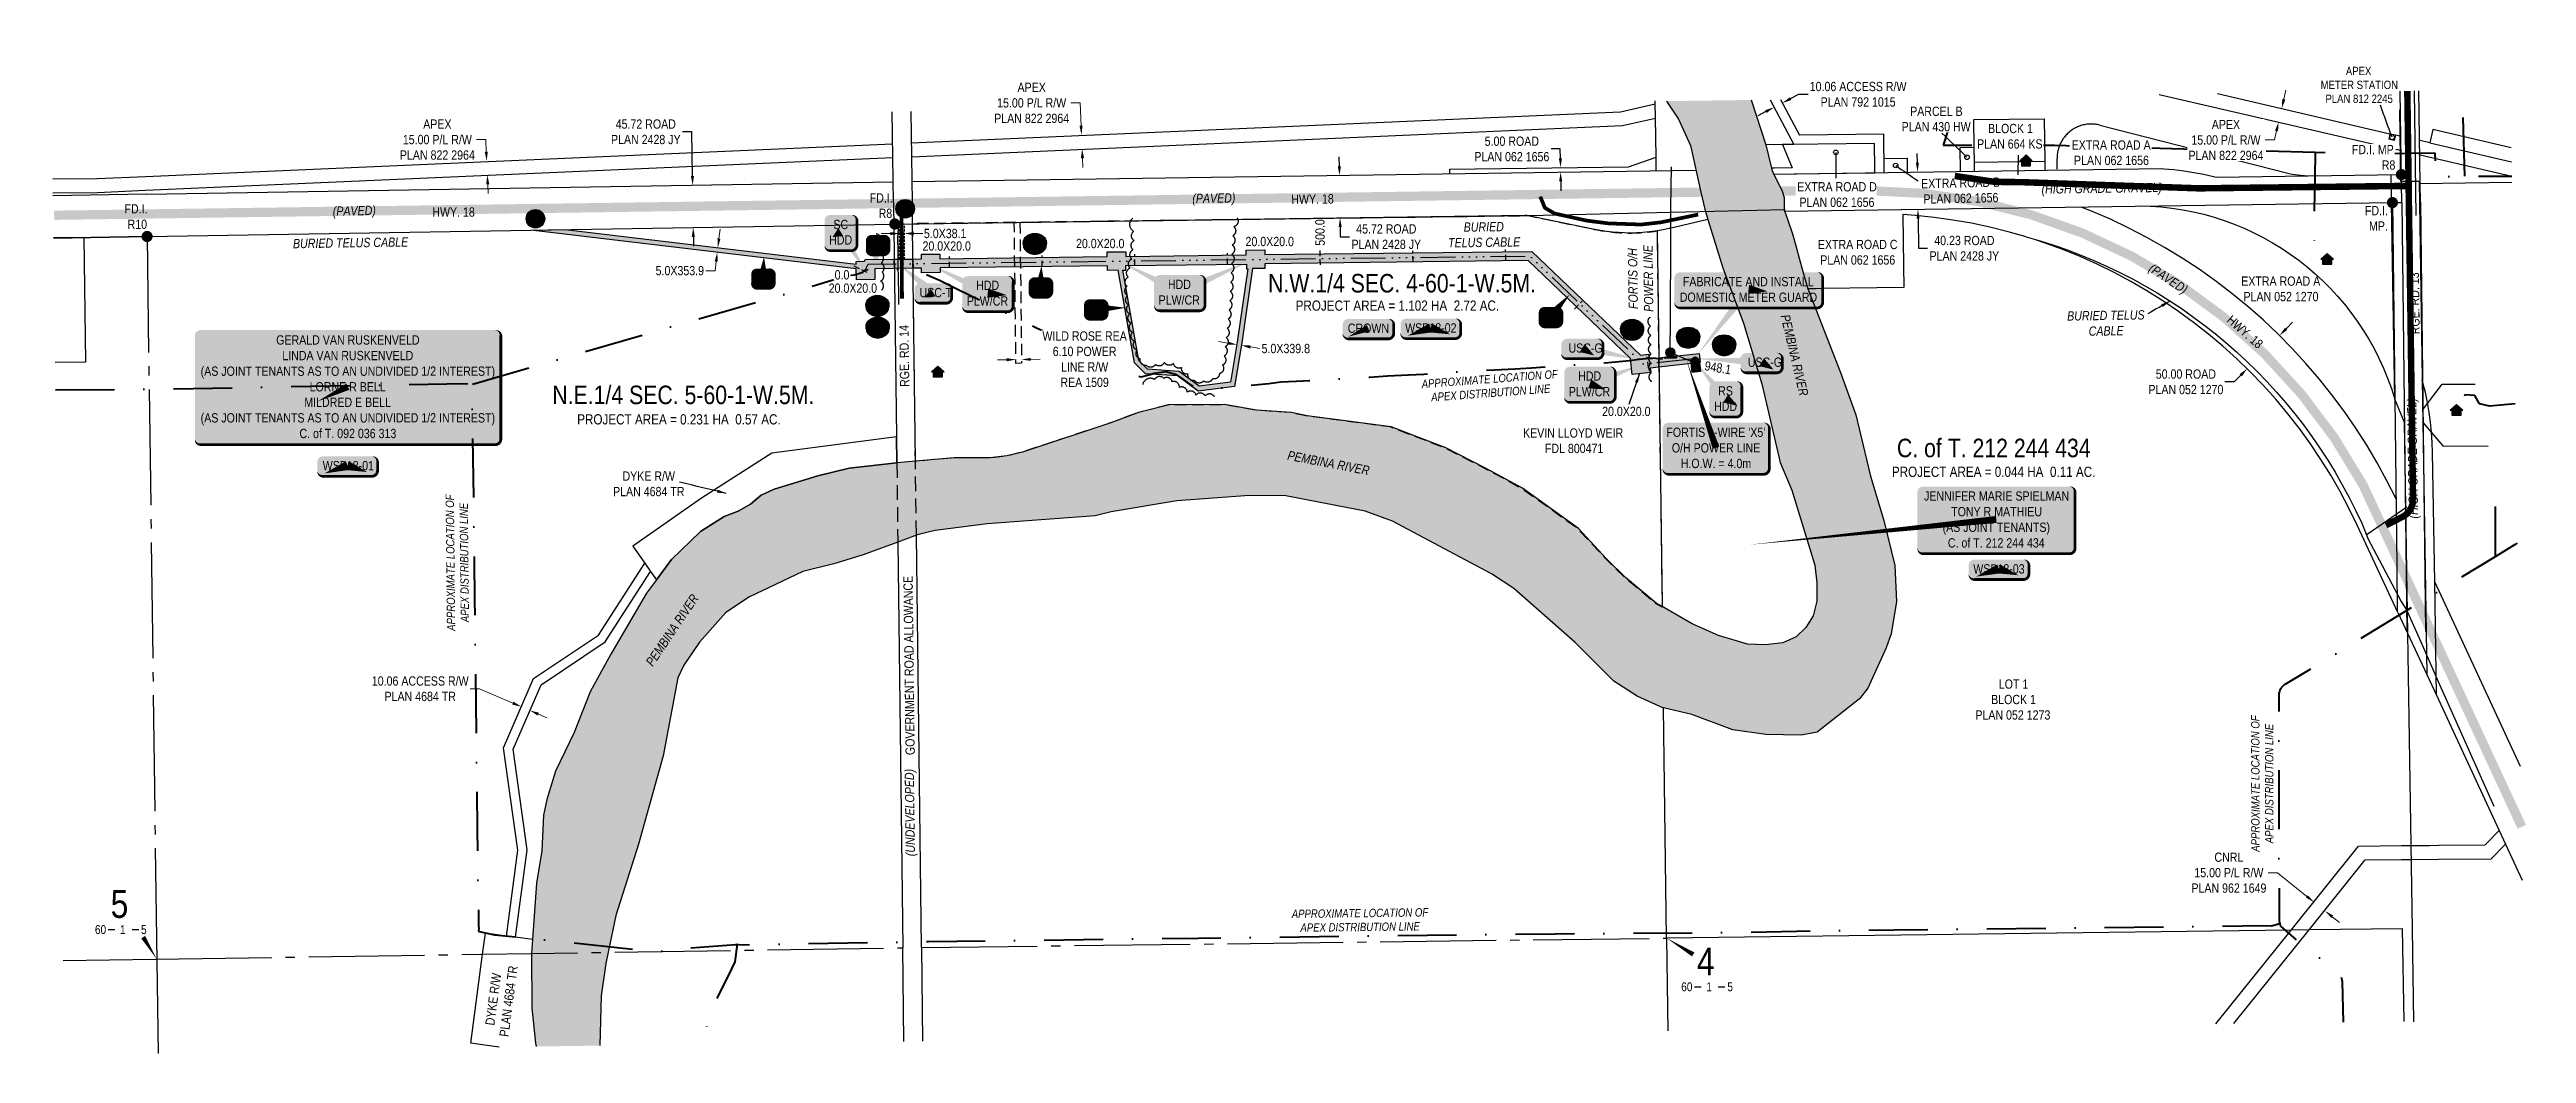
# Model space of a CAD drawing. Extents: x 57693 to 70573, y 5994359 to 6008381.
# Drawn here: x 57693 to 60364, y 5999134 to 6000217 of the extents above; entities that cross this region are included whole.
import ezdxf
from ezdxf.enums import TextEntityAlignment as Align

# ---------------------------------------------------------------- set-up
doc = ezdxf.new("R2010")
doc.units = 0
doc.header["$LTSCALE"] = 5
doc.header["$PDSIZE"] = -3
for name, pattern in [('0', [1, 1, 0]), ('COOP2', [10, 5, -1, 0, -1, 0, -1, 0, -1, 0, -1]), ('DASHDOT', [25.4, 12.7, -6.35, 0, -6.35]), ('DASHED3', [0.75, 0.5, -0.25]), ('foc-ACCESSROAD', [3.75, 2.5, -1.25]), ('foc-FLOWLINE', [3.75, 2.5, -1.25]), ('foc-QUARTERLINE', [33, 25, -3, 2, -3]), ('foc-TIELINE', [1.875, 1.25, -0.625]), ('HIDDEN2', [4.7625, 3.175, -1.5875])]:
    doc.linetypes.add(name, pattern=pattern)
doc.layers.get('Defpoints').update_dxf_attribs({"color": 9})
for name, color, linetype in [('10', 1, 'Continuous'), ('27', 7, 'Continuous'), ('41', 7, 'Continuous'), ('9', 3, 'Continuous'), ('AS-OWNER', 7, 'Continuous'), ('AS-POWER', 104, 'foc-POWER'), ('AS-POWER-EXISTING-PP', 72, 'Continuous'), ('AS-POWER-T', 104, 'Continuous'), ('AS-RESIDENCE', 14, 'Continuous'), ('AS-ROADS', 254, 'Continuous'), ('AS-SYMBOL', 7, 'Continuous'), ('AS-TELEPHONE', 224, 'foc-TEL'), ('AS-TELEPHONE-T', 224, 'Continuous'), ('C-RW', 13, 'Continuous'), ('C-SYMBOL', 7, 'Continuous'), ('CG-NOTES', 7, 'Continuous'), ('F-EZE', 190, 'foc-FLOWLINE'), ('F-RW', 190, 'Continuous'), ('F-WS', 190, 'foc-ACCESSROAD'), ('L-AREAREQUIRED', 7, 'Continuous'), ('L-MON', 1, 'Continuous'), ('L-QSEC', 8, 'foc-QUARTERLINE'), ('L-ROAD-T', 7, 'Continuous'), ('L-SEC', 7, 'Continuous'), ('L-SECLBL', 7, 'Continuous'), ('L-TITLEDB', 4, 'Continuous'), ('L-TITLEDB-T', 4, 'Continuous'), ('P-APEX RECON PAY ITEMS', 240, 'Continuous'), ('P-APEX RECON-10m BUFFER', 51, 'COOP2'), ('P-APEX RECON-LINE LIST', 240, 'Continuous'), ('P-APEX RECON-URBAN', 30, 'COOP2'), ('P-APEX RECON-WORK AREA', 104, 'Continuous'), ('P-BUFFER-PURPLE', 187, 'foc-TIELINE'), ('P-BUFFER-PURPLE-T', 187, 'Continuous'), ('P-CROSSINGS', 250, 'Continuous'), ('T-BUSH', 110, '0'), ('T-WATER', 160, 'Continuous'), ('T-WATER-H', 133, 'Continuous'), ('T-WATER-T', 170, 'Continuous')]:
    doc.layers.add(name, color=color, linetype=linetype)
for name, color, linetype, lineweight in [('AS-RECON EXISTING', 151, 'DASHDOT', 40), ('C-RW-T', 13, 'Continuous', 9), ('F-AR-T', 190, 'Continuous', 9), ('F-EZE-T', 190, 'Continuous', 9), ('F-RW-T', 190, 'Continuous', 9), ('F-WS-T', 190, 'Continuous', 9), ('P-APEX RECON-TWS-T', 104, 'Continuous', 9), ('T-TEXT', 48, 'Continuous', 18)]:
    doc.layers.add(name, color=color, linetype=linetype, lineweight=lineweight)
doc.layers.add('AS-STRUCTURE-H', color=7, linetype='Continuous', true_color=0xa8a8a8)
doc.layers.add('P-APEX RECON-TO BE DRILLED-H', color=7, linetype='Continuous', true_color=0xffafe1)
doc.styles.add('1.8', font='ARIALN.TTF', dxfattribs={"height": 2})
doc.styles.add('100L', font='ARIALN.TTF', dxfattribs={"height": 11})
doc.styles.add('175L', font='ARIALN.TTF', dxfattribs={"height": 10})
doc.styles.add('80', font='ARIALN.TTF', dxfattribs={"height": 10})
doc.styles.add('80CG', font='ARIALN.TTF', dxfattribs={"height": 10})
doc.styles.add('80L', font='ARIALN.TTF', dxfattribs={"height": 10})
doc.styles.add('80LS', font='ARIALNI.TTF', dxfattribs={"height": 10})
doc.styles.add('Crossing', font='ARIALN.TTF', dxfattribs={"height": 10})
doc.styles.add('foc-LtypeFont', font='ARIALN.TTF', dxfattribs={"height": 7.35})
doc.styles.add('SIMPLEX', font='ARIALN.TTF')
doc.linetypes.add('foc-POWER', pattern='A,6,-1,["P",foc-LtypeFont,S=0.2,R=0,X=-0.625,Y=-0.75],-1.24,4', length=12.24)
doc.linetypes.add('foc-POWER-NOLINE', pattern='A,0,-4,["P",foc-LtypeFont,S=0.2,R=0,X=-0.625,Y=-0.75],-8.24', length=12.24)
doc.linetypes.add('foc-TEL', pattern='A,2,-1,["T",foc-LtypeFont,S=0.2,R=0,X=-0.425,Y=-0.75],-1.24,8', length=12.24)
doc.linetypes.add('foc-TEL-NOLINE', pattern='A,0,-2,["T",foc-LtypeFont,S=0.2,R=0,X=-0.425,Y=-0.75],-10.24', length=12.24)
doc.dimstyles.new('Compass 5 000', dxfattribs={"dimscale": 5, "dimtxt": 9, "dimasz": 2, "dimexe": 0.2, "dimexo": 0.0625, "dimgap": 0.5, "dimtad": 0, "dimtih": 1, "dimtoh": 1, "dimzin": 0, "dimdsep": 46, "dimtxsty": '80CG', "dimcen": 0.1, "dimse1": 1, "dimse2": 1, "dimclrd": 256, "dimclrt": 256, "dimaunit": 1, "dimadec": 4, "dimazin": 0, "dimtfac": 0.06, "dimtofl": 0, "dimtmove": 0, "dimatfit": 1, "dimfxl": 0.2, "dimtolj": 1, "dimtzin": 0, "dimlwd": -1, "dimarcsym": 0})

msp = doc.modelspace()

# ---------------------------------------------------------------- texts
at = {"layer": 'AS-RECON EXISTING', "char_height": 8.99233, "attachment_point": 1, "style": '80'}
for insert, rotation in [((59172.923, 5999860.635), 4.247291), ((58121.495, 5999590.304), 90.580123), ((60067.576, 5999351.984), 90.037139), ((59033.127, 5999289.039), 0.68661)]:
    msp.add_mtext_dynamic_manual_height_columns('\\pi-0.43348;{\\fArial Narrow|b0|i1|c0|p18;APPROXIMATE LOCATION OF \\P\\pi8.7521;APEX DISTRIBUTION LINE}', width=146.7459, gutter_width=44.962, heights=[0], dxfattribs=dict(at, insert=insert, rotation=rotation))
at = {"layer": 'AS-TELEPHONE-T', "char_height": 10.01701, "attachment_point": 1, "rotation": 0.85276, "style": '175L'}
for s, width, insert in [('\\pi17.848;{\\fArial Narrow|b0|i1|c0|p34;BURIED\\P\\pi0.79345;TELUS CABLE}', 78.46371, (59200.248, 6000030.132)), ('\\pi0.084249;{\\fArial Narrow|b0|i1|c0|p34;BURIED TELUS CABLE}', 124.50653, (57955.28, 6000012.638)), ('\\pi0.29949;{\\fArial Narrow|b0|i1|c0|p34;BURIED TELUS \\P\\pi23.292;CABLE}', 83.68003, (59868.682, 5999934.568))]:
    msp.add_mtext_dynamic_manual_height_columns(s, width=width, gutter_width=50, heights=[0], dxfattribs=dict(at, insert=insert))
at = {"layer": 'C-RW-T', "insert": (60142.006, 6000198.329), "char_height": 8.98629, "attachment_point": 1, "rotation": 0.021283, "style": '80'}
msp.add_mtext_dynamic_manual_height_columns('\\pi27.666;APEX\\P\\pi0.42804;METER STATION\\P\\pi5.6322;PLAN 812 2245', width=82.73189, gutter_width=44.931, heights=[0], dxfattribs=at)
at = {"layer": 'C-SYMBOL', "color": 3, "style": '175L'}
for s, p in [('N.W.1/4 SEC. 4-60-1-W.5M.', (59151.665, 5999948.907)), ('N.E.1/4 SEC. 5-60-1-W.5M.', (58376.517, 5999828.44)), ('C. of T. 212 244 434', (59789.927, 5999771.164))]:
    msp.add_text(s, height=20, dxfattribs=at).set_placement(p, align=Align.BOTTOM_CENTER)
at = {"layer": 'F-WS-T', "insert": (59281.663, 5999808.336), "char_height": 9.99252, "attachment_point": 1, "style": '175L'}
msp.add_mtext_dynamic_manual_height_columns('\\pi0.51299;KEVIN LLOYD WEIR\\P\\pi24.117;FDL 800471', width=108.15593, gutter_width=100, heights=[0], dxfattribs=at)
at = {"layer": 'L-AREAREQUIRED', "color": 5, "style": '100L'}
for s, p in [('PROJECT AREA = 1.102 HA  2.72 AC.', (59146.665, 5999931.954)), ('PROJECT AREA = 0.231 HA  0.57 AC.', (58371.748, 5999809.275)), ('PROJECT AREA = 0.044 HA  0.11 AC.', (59789.78, 5999752.685))]:
    msp.add_text(s, height=11, dxfattribs=at).set_placement(p, align=Align.BOTTOM_CENTER)
at = {"layer": 'L-MON', "char_height": 9.99252, "attachment_point": 1, "style": '175L'}
for s, insert in [('\\pi1.0789;FD.I. \\P\\pi10.71;R8', (58576.44, 6000061.913)), ('\\pi1.0789;FD.I. \\P\\pi4.3916;R10', (57772.67, 6000050.161)), ('\\pi1.0789;FD.I. \\P\\pi5.4208;MP.', (60189.165, 6000048.196))]:
    msp.add_mtext_dynamic_manual_height_columns(s, width=23.94038, gutter_width=50, heights=[0], dxfattribs=dict(at, insert=insert))
at = {"layer": 'L-ROAD-T', "style": '80L'}
for s, p in [('RGE. RD. 13', (60243.959, 5999943.172)), ('RGE. RD. 14', (58614.785, 5999886.402)), ('GOVERNMENT ROAD ALLOWANCE', (58619.978, 5999552.523))]:
    msp.add_text(s, height=9.99252, rotation=90.703421, dxfattribs=at).set_placement(p, align=Align.MIDDLE_CENTER)
at = {"layer": 'L-ROAD-T', "attachment_point": 1, "style": '80'}
for s, insert, char_height, rotation in [('\\pi0.50658;HWY. 18', (59031.659, 6000060.32), 9.99252, 0.818231), ('\\pi0.50658;HWY. 18', (58105.266, 6000046.718), 9.99252, 0.021283), ('\\pi0.52318;HWY. 18', (60046.599, 5999931.6), 9.98505, 318.784872)]:
    msp.add_mtext_dynamic_manual_height_columns(s, width=45.41378, gutter_width=44.931, heights=[0], dxfattribs=dict(at, insert=insert, char_height=char_height, rotation=rotation))
at = {"layer": 'L-TITLEDB-T', "char_height": 10, "attachment_point": 1, "style": '80'}
for s, width, gutter_width, insert, rotation in [('\\pi7.0093;EXTRA ROAD B\\P\\pi9.1682;PLAN 062 1656', 97.79752, 44.962, (59704.393, 6000077.094), 1.206797), ('\\pi0.50362;EXTRA ROAD C \\P\\pi3.0411;PLAN 062 1656', 85.54338, 44.931, (59599.675, 6000011.665), 0.021283), ('\\pi0.50362;EXTRA ROAD A\\P\\pi2.9866;PLAN 052 1270', 85.41378, 44.931, (60056.287, 5999972.148), 0.021283), ('\\pi10.654;DYKE R/W\\P\\pi0.48997;PLAN 4684 TR', 76.98267, 44.931, (58300.202, 5999761.833), 0.021283), ('\\pi28.256;LOT 1\\P\\pi19.995;BLOCK 1\\P\\pi2.9763;PLAN 052 1273', 85.41378, 44.931, (59767.057, 5999537.481), 0.021283), ('\\pi10.654;DYKE R/W\\P\\pi0.48997;PLAN 4684 TR', 76.98267, 44.931, (58161.339, 5999154.521), 82.453292)]:
    msp.add_mtext_dynamic_manual_height_columns(s, width=width, gutter_width=gutter_width, heights=[0], dxfattribs=dict(at, insert=insert, rotation=rotation))
at = {"layer": 'P-APEX RECON-TWS-T', "char_height": 9.9925, "attachment_point": 1, "style": '175L'}
for insert in [(58634.462, 6000010.031), (58800.053, 6000012.704), (58982.881, 6000014.887), (58533.269, 5999964.589), (59367.491, 5999831.61)]:
    msp.add_mtext_dynamic_manual_height_columns('20.0X20.0', width=78.94687, gutter_width=50, heights=[0], dxfattribs=dict(at, insert=insert))
at = {"layer": 'P-BUFFER-PURPLE-T', "style": '1.8'}
for s, rotation, p in [('500.0', 90.710407, (59063.166, 6000019.626)), ('948.1', 350.710949, (59492.382, 5999873.74))]:
    msp.add_text(s, height=10, rotation=rotation, dxfattribs=at).set_placement(p, align=Align.MIDDLE_CENTER)
at = {"layer": 'T-TEXT', "style": '80LS'}
for s, rotation, p in [('(PAVED)', 0.818231, (58948.691, 6000056.695)), ('(HIGH GRADE GRAVEL)', 0.818231, (59906.351, 6000067.376)), ('(PAVED)', 1.313749, (58021.604, 6000043.082)), ('(PAVED)', 326.606945, (59978.154, 5999969.803)), ('(HIGH GRADE GRAVEL)', 90.877004, (60241.587, 5999775.959)), ('(UNDEVELOPED)', 90.703421, (58620.782, 5999393.874))]:
    msp.add_text(s, height=10, rotation=rotation, dxfattribs=at).set_placement(p, align=Align.MIDDLE_CENTER)
at = {"layer": 'T-WATER-T', "char_height": 9.99252, "attachment_point": 1, "style": '80'}
for insert, rotation in [((59569.55, 5999932.371), 283.253503), ((59028.964, 5999784.402), 349.203532), ((58335.08, 5999555.986), 56.036018)]:
    msp.add_mtext_dynamic_manual_height_columns('\\pi0.35961;{\\fArial Narrow|b0|i1|c0|p34;PEMBINA RIVER}', width=89.8749, gutter_width=44.931, heights=[0], dxfattribs=dict(at, insert=insert, rotation=rotation))

# ---------------------------------------------------------------- blocks, each defined once
blk = doc.blocks.new('L-SECLBL')
at = {"layer": '9', "color": 7}
for p, q in [((-5.1, -27.8), (-12.3, -27.8)), ((20.7, -27.8), (13.5, -27.8))]:
    blk.add_line(p, q, dxfattribs=at)
at = {"layer": '10', "color": 2, "style": 'SIMPLEX'}
blk.add_attdef('SEC', text='', height=30, dxfattribs=at).set_placement((0, 0), align=Align.MIDDLE)
at = {"layer": '10', "color": 5, "style": '80L'}
blk.add_attdef('TWP', text='', height=9.5, dxfattribs=at).set_placement((-14.4, -27.4), align=Align.MIDDLE_RIGHT)
blk.add_attdef('RGE', text='', height=9.5, dxfattribs=at).set_placement((3.6, -27.4), align=Align.MIDDLE_CENTER)
blk.add_attdef('MER', text='', height=9.5, dxfattribs=at).set_placement((23.2, -27.4), align=Align.MIDDLE_LEFT)
blk = doc.blocks.new('*D392')
at = {"layer": 'C-RW-T', "transparency": 16777216}
for p, q in [((58163.4, 6000119.8), (58153.4, 6000119.8)), ((58164, 6000106.6), (58163.4, 6000119.8)), ((58165.5, 6000071.6), (58165.9, 6000061.6))]:
    blk.add_line(p, q, dxfattribs=at)
for points in [[(58165.6, 6000106.7), (58162.3, 6000106.5), (58164.4, 6000096.6)], [(58167.2, 6000071.7), (58163.8, 6000071.5), (58165.1, 6000081.6)]]:
    blk.add_solid(points, dxfattribs=at)
at = {"layer": 'Defpoints', "color": 0, "transparency": 16777216}
for p in [(58164.4, 6000096.6), (58190.9, 6000097.8), (58191.5, 6000082.8)]:
    blk.add_point(p, dxfattribs=at)
at = {"layer": 'C-RW-T', "transparency": 16777216, "insert": (58111.2, 6000119.8), "char_height": 10, "attachment_point": 5, "style": '80CG'}
blk.add_mtext('\\A1;APEX\\P15.00 P/L R/W\\PPLAN 822 2964', dxfattribs=at)
blk = doc.blocks.new('*D393')
at = {"layer": 'Defpoints', "color": 0, "transparency": 16777216}
for p in [(58271.2, 6000068.9), (58271.8, 6000023.2), (58387.1, 6000024.9)]:
    blk.add_point(p, dxfattribs=at)
at = {"layer": 'L-TITLEDB-T', "transparency": 16777216}
for p, q in [((58385.6, 6000128.2), (58375.6, 6000128.2)), ((58386.3, 6000080.6), (58385.6, 6000128.2)), ((58387.3, 6000014.9), (58387.4, 6000004.9))]:
    blk.add_line(p, q, dxfattribs=at)
for points in [[(58388, 6000080.6), (58384.7, 6000080.6), (58386.5, 6000070.6)], [(58389, 6000015), (58385.6, 6000014.9), (58387.1, 6000024.9)]]:
    blk.add_solid(points, dxfattribs=at)
at = {"layer": 'L-TITLEDB-T', "transparency": 16777216, "insert": (58336, 6000128.2), "char_height": 10, "attachment_point": 5, "style": '80CG'}
blk.add_mtext('\\A1;45.72 ROAD\\PPLAN 2428 JY', dxfattribs=at)
blk = doc.blocks.new('*D394')
at = {"layer": 'Defpoints', "color": 0, "transparency": 16777216}
for p in [(58200.9, 5999505.9), (58201.8, 5999508), (58210.1, 5999501.9)]:
    blk.add_point(p, dxfattribs=at)
at = {"layer": 'F-AR-T', "transparency": 16777216}
for p, q in [((58156.7, 5999527.4), (58146.7, 5999527.4)), ((58192.6, 5999511.9), (58156.7, 5999527.4)), ((58220.2, 5999500), (58229.4, 5999496))]:
    blk.add_line(p, q, dxfattribs=at)
for points in [[(58193.3, 5999513.5), (58191.9, 5999510.4), (58201.8, 5999508)], [(58220.8, 5999501.5), (58219.5, 5999498.5), (58211, 5999504)]]:
    blk.add_solid(points, dxfattribs=at)
at = {"layer": 'F-AR-T', "transparency": 16777216, "insert": (58092.7, 5999527.4), "char_height": 10, "attachment_point": 5, "style": '80CG'}
blk.add_mtext('\\A1;10.06 ACCESS R/W\\PPLAN 4684 TR', dxfattribs=at)
blk = doc.blocks.new('*D396')
at = {"layer": 'C-RW-T', "transparency": 16777216}
for p, q in [((58804.4, 6000159.4), (58794.4, 6000159.4)), ((58805.5, 6000134.7), (58804.4, 6000159.4)), ((58807, 6000099.8), (58807.4, 6000089.8))]:
    blk.add_line(p, q, dxfattribs=at)
for points in [[(58807.1, 6000134.8), (58803.8, 6000134.7), (58805.9, 6000124.8)], [(58808.7, 6000099.9), (58805.3, 6000099.7), (58806.6, 6000109.8)]]:
    blk.add_solid(points, dxfattribs=at)
at = {"layer": 'Defpoints', "color": 0, "transparency": 16777216}
for p in [(58805.9, 6000124.8), (58953, 6000131.2), (58953.7, 6000116.2)]:
    blk.add_point(p, dxfattribs=at)
at = {"layer": 'C-RW-T', "transparency": 16777216, "insert": (58752.2, 6000159.4), "char_height": 10, "attachment_point": 5, "style": '80CG'}
blk.add_mtext('\\A1;APEX\\P15.00 P/L R/W\\PPLAN 822 2964', dxfattribs=at)
blk = doc.blocks.new('*D397')
at = {"layer": 'C-RW-T', "transparency": 16777216}
for p, q in [((60102.8, 6000163.3), (60105, 6000173)), ((60092.6, 6000119.4), (60082.6, 6000119.4)), ((60094.8, 6000129.2), (60092.6, 6000119.4))]:
    blk.add_line(p, q, dxfattribs=at)
for points in [[(60101.1, 6000163.7), (60104.4, 6000162.9), (60100.5, 6000153.5)], [(60093.2, 6000129.5), (60096.5, 6000128.8), (60097.1, 6000138.9)]]:
    blk.add_solid(points, dxfattribs=at)
at = {"layer": 'Defpoints', "color": 0, "transparency": 16777216}
for p in [(60090.7, 6000155.8), (60097.1, 6000138.9)]:
    blk.add_point(p, dxfattribs=at)
at = {"layer": 'C-RW-T', "transparency": 16777216, "insert": (60040.3, 6000119.4), "char_height": 10, "attachment_point": 5, "style": '80CG', "bg_fill": 3, "box_fill_scale": 1.1, "bg_fill_color": 256, "bg_fill_true_color": 13158600, "bg_fill_transparency": 0}
blk.add_mtext('\\A1;APEX\\P15.00 P/L R/W\\PPLAN 822 2964', dxfattribs=at)
at = {"layer": 'Defpoints', "color": 0, "transparency": 16777216}
blk.add_point((60087.3, 6000141.2), dxfattribs=at)
blk = doc.blocks.new('*D398')
at = {"layer": 'Defpoints', "color": 0, "transparency": 16777216}
for p in [(58964.3, 6000079.6), (58964.9, 6000033.9), (59084.8, 6000035.4)]:
    blk.add_point(p, dxfattribs=at)
at = {"layer": 'L-TITLEDB-T', "transparency": 16777216}
for p, q in [((59084.1, 6000091.1), (59084, 6000101.1)), ((59084.9, 6000025.4), (59085.1, 6000015.1)), ((59085.1, 6000015.1), (59095.1, 6000015.1))]:
    blk.add_line(p, q, dxfattribs=at)
for points in [[(59085.8, 6000091.1), (59082.4, 6000091.1), (59084.2, 6000081.1)], [(59086.6, 6000025.4), (59083.3, 6000025.4), (59084.8, 6000035.4)]]:
    blk.add_solid(points, dxfattribs=at)
at = {"layer": 'L-TITLEDB-T', "transparency": 16777216, "insert": (59134.7, 6000015.1), "char_height": 10, "attachment_point": 5, "style": '80CG'}
blk.add_mtext('\\A1;45.72 ROAD\\PPLAN 2428 JY', dxfattribs=at)
blk = doc.blocks.new('*D399')
at = {"layer": 'Defpoints', "color": 0, "transparency": 16777216}
for p in [(59311.8, 6000089.6), (59311.8, 6000084.6), (59322.6, 6000089.7)]:
    blk.add_point(p, dxfattribs=at)
at = {"layer": 'L-TITLEDB-T', "transparency": 16777216}
for p, q in [((59322.4, 6000109.7), (59312.4, 6000109.7)), ((59322.5, 6000099.7), (59322.4, 6000109.7)), ((59322.8, 6000074.7), (59322.9, 6000064.7))]:
    blk.add_line(p, q, dxfattribs=at)
for points in [[(59324.2, 6000099.7), (59320.8, 6000099.7), (59322.6, 6000089.7)], [(59324.5, 6000074.7), (59321.1, 6000074.7), (59322.7, 6000084.7)]]:
    blk.add_solid(points, dxfattribs=at)
at = {"layer": 'L-TITLEDB-T', "transparency": 16777216, "insert": (59270.1, 6000109.7), "char_height": 10, "attachment_point": 5, "style": '80CG'}
blk.add_mtext('\\A1;5.00 ROAD\\PPLAN 062 1656', dxfattribs=at)
blk = doc.blocks.new('*D400')
at = {"layer": 'Defpoints', "color": 0, "transparency": 16777216}
for p in [(60095.9, 5999910.9), (60061, 5999875.1), (60063.3, 5999872.8)]:
    blk.add_point(p, dxfattribs=at)
at = {"layer": 'L-TITLEDB-T', "transparency": 16777216}
for p, q in [((60105.2, 5999915.7), (60112.2, 5999922.9)), ((60056.3, 5999865.6), (60049.3, 5999858.5)), ((60049.3, 5999858.5), (60039.3, 5999858.5))]:
    blk.add_line(p, q, dxfattribs=at)
for points in [[(60104, 5999916.9), (60106.4, 5999914.5), (60098.2, 5999908.5)], [(60055.1, 5999866.8), (60057.5, 5999864.4), (60063.3, 5999872.8)]]:
    blk.add_solid(points, dxfattribs=at)
at = {"layer": 'L-TITLEDB-T', "transparency": 16777216, "insert": (59997.1, 5999858.5), "char_height": 10, "attachment_point": 5, "style": '80CG'}
blk.add_mtext('\\A1;50.00 ROAD\\PPLAN 052 1270', dxfattribs=at)
blk = doc.blocks.new('*D401')
at = {"layer": 'Defpoints', "color": 0, "transparency": 16777216}
for p in [(59740.5, 6000085.3), (59708.1, 6000044.5), (59741, 6000044.9)]:
    blk.add_point(p, dxfattribs=at)
at = {"layer": 'L-TITLEDB-T', "transparency": 16777216}
for p, q in [((59707.6, 6000094.9), (59707.4, 6000104.9)), ((59708.2, 6000034.5), (59708.6, 6000002.6)), ((59708.6, 6000002.6), (59718.6, 6000002.6))]:
    blk.add_line(p, q, dxfattribs=at)
for points in [[(59709.2, 6000095), (59705.9, 6000094.9), (59707.7, 6000084.9)], [(59709.9, 6000034.5), (59706.6, 6000034.5), (59708.1, 6000044.5)]]:
    blk.add_solid(points, dxfattribs=at)
at = {"layer": 'L-TITLEDB-T', "transparency": 16777216, "insert": (59758.2, 6000002.6), "char_height": 10, "attachment_point": 5, "style": '80CG', "bg_fill": 3, "box_fill_scale": 1.1, "bg_fill_color": 256, "bg_fill_true_color": 13158600, "bg_fill_transparency": 0}
blk.add_mtext('\\A1;40.23 ROAD\\PPLAN 2428 JY', dxfattribs=at)
blk = doc.blocks.new('*D402')
at = {"layer": 'Defpoints', "color": 0, "transparency": 16777216}
for p in [(59548.6, 6000163), (59557.5, 6000167.6), (59561.9, 6000159.3)]:
    blk.add_point(p, dxfattribs=at)
at = {"layer": 'L-TITLEDB-T', "transparency": 16777216}
for p, q in [((59570.8, 6000164), (59579.6, 6000168.7)), ((59579.6, 6000168.7), (59589.6, 6000168.7)), ((59544.2, 6000150), (59535.3, 6000145.3))]:
    blk.add_line(p, q, dxfattribs=at)
for points in [[(59570, 6000165.5), (59571.5, 6000162.5), (59561.9, 6000159.3)], [(59543.4, 6000151.5), (59544.9, 6000148.5), (59553, 6000154.7)]]:
    blk.add_solid(points, dxfattribs=at)
at = {"layer": 'L-TITLEDB-T', "transparency": 16777216, "insert": (59643.6, 6000168.7), "char_height": 10, "attachment_point": 5, "style": '80CG'}
blk.add_mtext('\\A1;10.06 ACCESS R/W\\PPLAN 792 1015', dxfattribs=at)
blk = doc.blocks.new('*D403')
at = {"layer": 'Defpoints', "color": 0, "transparency": 16777216}
for p in [(60160.3, 5999328.2), (60172, 5999318.8), (60135.5, 5999297.1)]:
    blk.add_point(p, dxfattribs=at)
at = {"layer": 'F-RW-T', "transparency": 16777216}
for p, q in [((60095.8, 5999329), (60085.8, 5999329)), ((60127.6, 5999303.4), (60095.8, 5999329)), ((60155, 5999281.5), (60162.8, 5999275.2))]:
    blk.add_line(p, q, dxfattribs=at)
for points in [[(60128.7, 5999304.7), (60126.6, 5999302.1), (60135.5, 5999297.1)], [(60156, 5999282.8), (60153.9, 5999280.2), (60147.2, 5999287.8)]]:
    blk.add_solid(points, dxfattribs=at)
at = {"layer": 'F-RW-T', "transparency": 16777216, "insert": (60043.5, 5999329), "char_height": 10, "attachment_point": 5, "style": '80CG'}
blk.add_mtext('\\A1;CNRL\\P15.00 P/L R/W\\PPLAN 962 1649', dxfattribs=at)
blk = doc.blocks.new('*U407')
h = blk.add_hatch(color=59)
edge = h.paths.add_edge_path()
edge.add_line((-79, -37), (79, -37))
edge.add_arc((79, -31), 6, 270, 360)
edge.add_line((85, -31), (85, 29.5))
edge.add_arc((79, 29.5), 6, 0, 90)
edge.add_line((79, 35.5), (-79, 35.5))
edge.add_arc((-79, 29.5), 6, 90, 180)
edge.add_line((-85, 29.5), (-85, -31))
edge.add_arc((-79, -31), 6, 180, 270)
at = {"color": 1, "flags": 128}
blk.add_lwpolyline([(-79, -37, 3, 3, 0), (79, -37, 3, 3, 0.414214), (85, -31, 3, 3, 0), (85, 29.5, 3, 0, 0.414214), (79, 35.5, 0, 0, 0), (-79, 35.5, 0, 0, 0.414214), (-85, 29.5, 0, 0, 0), (-85, -31, 0, 3, 0.414214)], format="xyseb", close=True, dxfattribs=at)
blk.add_lwpolyline([(-266.3, -27.3, 0, 7.5, 0), (0, 0, 0, 0, 0)], format="xyseb", dxfattribs=at)
at = {"color": 1, "style": '80'}
blk.add_attdef('ENTER_TEXT_001', (-36, -5), '', height=10, dxfattribs=at)
blk = doc.blocks.new('*U408')
h = blk.add_hatch(color=59)
edge = h.paths.add_edge_path()
edge.add_line((-159, -62.5), (159, -62.5))
edge.add_arc((159, -56.5), 6, 270, 360)
edge.add_line((165, -56.5), (165, 55))
edge.add_arc((159, 55), 6, 0, 90)
edge.add_line((159, 61), (-159, 61))
edge.add_arc((-159, 55), 6, 90, 180)
edge.add_line((-165, 55), (-165, -56.5))
edge.add_arc((-159, -56.5), 6, 180, 270)
at = {"color": 1, "flags": 128}
blk.add_lwpolyline([(-159, -62.5, 3, 3, 0), (159, -62.5, 3, 3, 0.414214), (165, -56.5, 3, 3, 0), (165, 55, 3, 0, 0.414214), (159, 61, 0, 0, 0), (-159, 61, 0, 0, 0.414214), (-165, 55, 0, 0, 0), (-165, -56.5, 0, 3, 0.414214)], format="xyseb", close=True, dxfattribs=at)
blk.add_lwpolyline([(-32.7, -15.9, 0, 7.5, 0), (0, 0, 0, 0, 0)], format="xyseb", dxfattribs=at)
at = {"color": 1, "style": '80'}
blk.add_attdef('ENTER_TEXT_001', (-36, -5), '', height=10, dxfattribs=at)
blk = doc.blocks.new('*U428')
at = {"true_color": 0xffffa8}
h = blk.add_hatch(color=51, dxfattribs=at)
edge = h.paths.add_edge_path()
edge.add_line((-26.5, -11.5), (26.5, -11.5))
edge.add_arc((26.5, -5.5), 6, 270, 360)
edge.add_line((32.5, -5.5), (32.5, 4))
edge.add_arc((26.5, 4), 6, 0, 90)
edge.add_line((26.5, 10), (-26.5, 10))
edge.add_arc((-26.5, 4), 6, 90, 180)
edge.add_line((-32.5, 4), (-32.5, -5.5))
edge.add_arc((-26.5, -5.5), 6, 180, 270)
at = {"color": 240, "flags": 128}
blk.add_lwpolyline([(-26.5, -11.5, 3, 3, 0), (26.5, -11.5, 3, 3, 0.414214), (32.5, -5.5, 3, 3, 0), (32.5, 4, 3, 0, 0.414214), (26.5, 10, 0, 0, 0), (-26.5, 10, 0, 0, 0.414214), (-32.5, 4, 0, 0, 0), (-32.5, -5.5, 0, 3, 0.414214)], format="xyseb", close=True, dxfattribs=at)
for points in [[(-24.7, -8.4, 0, 10, 0), (0, 0, 5, 5, 0)], [(21, -6.9, 0, 10, 0), (0, 0, 5, 5, 0)]]:
    blk.add_lwpolyline(points, format="xyseb", dxfattribs=at)
at = {"color": 4, "style": '80'}
blk.add_attdef('OTHER_001', (-14.7, -5), '', height=10, dxfattribs=at)
blk = doc.blocks.new('fdia')
at = {"color": 255, "const_width": 1}
blk.add_lwpolyline([(-0.5, 0, 1), (0.5, 0, 1)], format="xyb", close=True, dxfattribs=at)
blk = doc.blocks.new('Fdiaa')
blk.add_blockref('fdia', (0, 0))
blk = doc.blocks.new('fdib')
at = {"color": 1, "const_width": 1.6}
blk.add_lwpolyline([(-0.4, 0, 1), (0.4, 0, 1)], format="xyb", close=True, dxfattribs=at)
at = {"color": 1}
blk.add_circle((0, 0), 0.8, dxfattribs=at)
blk = doc.blocks.new('Fdibb')
blk.add_blockref('fdib', (0, 0))
blk = doc.blocks.new('fdicc')
for name in ['Fdibb', 'Fdiaa']:
    blk.add_blockref(name, (0, 0))
blk = doc.blocks.new('FDI')
blk.add_blockref('fdicc', (0, 0))
blk = doc.blocks.new('POWERPOLE')
h = blk.add_hatch(color=255)
edge = h.paths.add_edge_path()
edge.add_arc((0, 0), 0.96, 0, 360)
at = {"linetype": 'Continuous'}
for p, q in [((0.68, -0.68), (-0.68, 0.68)), ((-0.68, -0.68), (0.68, 0.68))]:
    blk.add_line(p, q, dxfattribs=at)
blk.add_circle((0, 0), 0.96, dxfattribs=at)
blk = doc.blocks.new('*U424')
h = blk.add_hatch(color=255)
h.dxf.hatch_style = 1
edge = h.paths.add_edge_path()
edge.add_arc((-1.1, -0.06), 0.2, 92.9784, 272.9784, ccw=False)
edge.add_line((-1.11, 0.14), (0.19, 0.21))
edge.add_line((0.19, 0.21), (1.09, 0.26))
edge.add_arc((1.1, 0.06), 0.2, -87.0216, 92.9784, ccw=False)
edge.add_line((1.11, -0.14), (-1.09, -0.26))
h = blk.add_hatch(color=255)
h.dxf.hatch_style = 1
edge = h.paths.add_edge_path()
edge.add_arc((-0.06, 1.08), 0.2, 2.9784, 182.9784, ccw=False)
edge.add_line((0.14, 1.09), (0.19, 0.21))
edge.add_line((0.19, 0.21), (-0.21, 0.19))
edge.add_line((-0.21, 0.19), (-0.26, 1.07))
at = {"color": 255}
blk.add_lwpolyline([(-1.09, -0.26, -1), (-1.11, 0.14), (0.19, 0.21), (1.09, 0.26, -1), (1.11, -0.14)], format="xyb", close=True, dxfattribs=at)
at = {"color": 72, "const_width": 0.1, "flags": 128}
for points in [[(-1.1, -0.06), (1.1, 0.06)], [(-0.06, 1.08), (0, 0)]]:
    blk.add_lwpolyline(points, dxfattribs=at)
at = {"color": 255, "flags": 128}
blk.add_lwpolyline([(-0.26, 1.07, -1), (0.14, 1.09), (0.19, 0.21), (-0.21, 0.19)], format="xyb", close=True, dxfattribs=at)
blk = doc.blocks.new('*D427')
at = {"layer": 'Defpoints', "color": 0, "transparency": 16777216}
for p in [(58734.1, 5999976.3), (58740.2, 5999976.3), (58741.3, 5999882.6)]:
    blk.add_point(p, dxfattribs=at)
at = {"layer": 'F-EZE-T', "transparency": 16777216}
for p, q in [((58725.2, 5999882.4), (58715.2, 5999882.3)), ((58751.3, 5999882.7), (58761.3, 5999882.9))]:
    blk.add_line(p, q, dxfattribs=at)
for points in [[(58725.2, 5999884.1), (58725.3, 5999880.7), (58735.2, 5999882.5)], [(58751.3, 5999884.4), (58751.3, 5999881.1), (58741.3, 5999882.6)]]:
    blk.add_solid(points, dxfattribs=at)
at = {"layer": 'F-EZE-T', "transparency": 16777216, "insert": (58809.3, 5999882.9), "char_height": 10, "attachment_point": 5, "style": '80CG', "bg_fill": 3, "box_fill_scale": 1.1, "bg_fill_color": 256, "bg_fill_true_color": 13158600, "bg_fill_transparency": 0}
blk.add_mtext('\\A1;WILD ROSE REA\\P6.10 POWER\\PLINE R/W\\PREA 1509', dxfattribs=at)
blk = doc.blocks.new('res_occ')
for points in [[(0.1, 0.89), (-1.26, -0.37), (1.46, -0.37)], [(-0.9, -1.43), (1.1, -1.43), (1.1, -0.37), (-0.9, -0.37)]]:
    blk.add_hatch(color=14).paths.add_polyline_path(points)
at = {"color": 14}
for points in [[(0.1, 0.89), (-1.26, -0.37), (1.46, -0.37)], [(-0.9, -1.43), (1.1, -1.43), (1.1, -0.37), (-0.9, -0.37)]]:
    blk.add_lwpolyline(points, close=True, dxfattribs=at)
blk = doc.blocks.new('*U429')
h = blk.add_hatch(color=59)
edge = h.paths.add_edge_path()
edge.add_line((-21.5, -11.5), (21.5, -11.5))
edge.add_arc((21.5, -5.5), 6, 270, 360)
edge.add_line((27.5, -5.5), (27.5, 4))
edge.add_arc((21.5, 4), 6, 0, 90)
edge.add_line((21.5, 10), (-21.5, 10))
edge.add_arc((-21.5, 4), 6, 90, 180)
edge.add_line((-27.5, 4), (-27.5, -5.5))
edge.add_arc((-21.5, -5.5), 6, 180, 270)
at = {"color": 1, "flags": 128}
blk.add_lwpolyline([(-21.5, -11.5, 3, 3, 0), (21.5, -11.5, 3, 3, 0.414214), (27.5, -5.5, 3, 3, 0), (27.5, 4, 3, 0, 0.414214), (21.5, 10, 0, 0, 0), (-21.5, 10, 0, 0, 0.414214), (-27.5, 4, 0, 0, 0), (-27.5, -5.5, 0, 3, 0.414214)], format="xyseb", close=True, dxfattribs=at)
blk.add_lwpolyline([(-21.4, -9.1, 0, 7.5, 0), (0, 0, 0, 0, 0)], format="xyseb", dxfattribs=at)
at = {"color": 1, "style": '80'}
blk.add_attdef('ENTER_TEXT_001', (-36, -5), '', height=10, dxfattribs=at)
blk = doc.blocks.new('*D510')
at = {"layer": 'Defpoints', "color": 0, "transparency": 16777216}
for p in [(58973, 5999895.3), (58977.9, 5999894.4), (58978.5, 5999897.8)]:
    blk.add_point(p, dxfattribs=at)
at = {"layer": 'P-APEX RECON-TWS-T', "transparency": 16777216}
for p, q in [((58963.7, 5999900.3), (58953.8, 5999902)), ((58988.3, 5999896.1), (58998.2, 5999894.4))]:
    blk.add_line(p, q, dxfattribs=at)
for points in [[(58964, 5999902), (58963.4, 5999898.7), (58973.5, 5999898.6)], [(58988.6, 5999897.7), (58988, 5999894.4), (58978.5, 5999897.8)]]:
    blk.add_solid(points, dxfattribs=at)
at = {"layer": 'P-APEX RECON-TWS-T', "transparency": 16777216, "insert": (59026.3, 5999894.4), "char_height": 10, "attachment_point": 5, "style": '80CG'}
blk.add_mtext('\\A1;5.0X339.8', dxfattribs=at)
blk = doc.blocks.new('*D511')
at = {"layer": 'Defpoints', "color": 0, "transparency": 16777216}
for p in [(58609.8, 6000017.2), (58614.8, 6000018.5), (58614.8, 6000017.2)]:
    blk.add_point(p, dxfattribs=at)
at = {"layer": 'P-APEX RECON-TWS-T', "transparency": 16777216}
for p, q in [((58599.8, 6000018.5), (58589.8, 6000018.4)), ((58624.8, 6000018.5), (58634.8, 6000018.5))]:
    blk.add_line(p, q, dxfattribs=at)
for points in [[(58599.8, 6000020.1), (58599.8, 6000016.8), (58609.8, 6000018.5)], [(58624.8, 6000020.2), (58624.8, 6000016.8), (58614.8, 6000018.5)]]:
    blk.add_solid(points, dxfattribs=at)
at = {"layer": 'P-APEX RECON-TWS-T', "transparency": 16777216, "insert": (58658.9, 6000018.5), "char_height": 10, "attachment_point": 5, "style": '80CG'}
blk.add_mtext('\\A1;5.0X38.1', dxfattribs=at)
blk = doc.blocks.new('*D512')
at = {"layer": 'Defpoints', "color": 0, "transparency": 16777216}
for p in [(58422.4, 6000002.2), (58413.1, 5999998.3), (58421.8, 5999997.2)]:
    blk.add_point(p, dxfattribs=at)
at = {"layer": 'P-APEX RECON-TWS-T', "transparency": 16777216}
for p, q in [((58414.9, 6000013.2), (58416.1, 6000023.1)), ((58410.8, 5999978.4), (58400.8, 5999978.4)), ((58412, 5999988.3), (58410.8, 5999978.4))]:
    blk.add_line(p, q, dxfattribs=at)
for points in [[(58413.3, 6000013.4), (58416.6, 6000013), (58413.7, 6000003.2)], [(58410.3, 5999988.5), (58413.6, 5999988.2), (58413.1, 5999998.3)]]:
    blk.add_solid(points, dxfattribs=at)
at = {"layer": 'P-APEX RECON-TWS-T', "transparency": 16777216, "insert": (58372.7, 5999978.4), "char_height": 10, "attachment_point": 5, "style": '80CG'}
blk.add_mtext('\\A1;5.0X353.9', dxfattribs=at)
blk = doc.blocks.new('*U1187')
h = blk.add_hatch(color=255)
h.dxf.hatch_style = 1
edge = h.paths.add_edge_path()
edge.add_arc((0, 0), 9.99, 0, 360)
at = {"color": 170}
blk.add_circle((0, 0), 9.99, dxfattribs=at)
at = {"color": 170, "style": '175L'}
blk.add_text('AC', height=10, dxfattribs=at).set_placement((0, 0), align=Align.MIDDLE_CENTER)
blk = doc.blocks.new('*U513')
at = {"true_color": 0xffffa8}
h = blk.add_hatch(color=51, dxfattribs=at)
edge = h.paths.add_edge_path()
edge.add_line((-11.5, -20), (11.5, -20))
edge.add_arc((11.5, -14), 6, 270, 360)
edge.add_line((17.5, -14), (17.5, 12.5))
edge.add_arc((11.5, 12.5), 6, 0, 90)
edge.add_line((11.5, 18.5), (-11.5, 18.5))
edge.add_arc((-11.5, 12.5), 6, 90, 180)
edge.add_line((-17.5, 12.5), (-17.5, -14))
edge.add_arc((-11.5, -14), 6, 180, 270)
at = {"color": 240, "flags": 128}
blk.add_lwpolyline([(-11.5, -20, 3, 3, 0), (11.5, -20, 3, 3, 0.414214), (17.5, -14, 3, 3, 0), (17.5, 12.5, 3, 0, 0.414214), (11.5, 18.5, 0, 0, 0), (-11.5, 18.5, 0, 0, 0.414214), (-17.5, 12.5, 0, 0, 0), (-17.5, -14, 0, 3, 0.414214)], format="xyseb", close=True, dxfattribs=at)
for points in [[(-9, -5.5, 0, 10, 0), (0, 0, 5, 5, 0)], [(26.4, -41.2, 0, 10, 0), (0, 0, 5, 5, 0)]]:
    blk.add_lwpolyline(points, format="xyseb", dxfattribs=at)
at = {"color": 4, "style": '80'}
blk.add_attdef('OTHER_001', (-14.7, -5), '', height=10, dxfattribs=at)
blk = doc.blocks.new('*U514')
at = {"true_color": 0xffffa8}
h = blk.add_hatch(color=51, dxfattribs=at)
edge = h.paths.add_edge_path()
edge.add_line((-14, -11.5), (14, -11.5))
edge.add_arc((14, -5.5), 6, 270, 360)
edge.add_line((20, -5.5), (20, 4))
edge.add_arc((14, 4), 6, 0, 90)
edge.add_line((14, 10), (-14, 10))
edge.add_arc((-14, 4), 6, 90, 180)
edge.add_line((-20, 4), (-20, -5.5))
edge.add_arc((-14, -5.5), 6, 180, 270)
at = {"color": 240, "flags": 128}
for points in [[(-37.7, 31.2, 0, 10, 0), (0, 0, 5, 5, 0)], [(-9, -5.5, 0, 10, 0), (0, 0, 5, 5, 0)]]:
    blk.add_lwpolyline(points, format="xyseb", dxfattribs=at)
blk.add_lwpolyline([(-14, -11.5, 3, 3, 0), (14, -11.5, 3, 3, 0.414214), (20, -5.5, 3, 3, 0), (20, 4, 3, 0, 0.414214), (14, 10, 0, 0, 0), (-14, 10, 0, 0, 0.414214), (-20, 4, 0, 0, 0), (-20, -5.5, 0, 3, 0.414214)], format="xyseb", close=True, dxfattribs=at)
at = {"color": 4, "style": '80'}
blk.add_attdef('OTHER_001', (-14.7, -5), '', height=10, dxfattribs=at)
blk = doc.blocks.new('*U515')
at = {"true_color": 0xffffa8}
h = blk.add_hatch(color=51, dxfattribs=at)
edge = h.paths.add_edge_path()
edge.add_line((-6.5, -11.5), (6.5, -11.5))
edge.add_arc((6.5, -5.5), 6, 270, 360)
edge.add_line((12.5, -5.5), (12.5, 4))
edge.add_arc((6.5, 4), 6, 0, 90)
edge.add_line((6.5, 10), (-6.5, 10))
edge.add_arc((-6.5, 4), 6, 90, 180)
edge.add_line((-12.5, 4), (-12.5, -5.5))
edge.add_arc((-6.5, -5.5), 6, 180, 270)
at = {"color": 240, "flags": 128}
for points in [[(1.3, 22.6, 0, 10, 0), (0, 0, 5, 5, 0)], [(-9, -5.5, 0, 10, 0), (0, 0, 5, 5, 0)]]:
    blk.add_lwpolyline(points, format="xyseb", dxfattribs=at)
blk.add_lwpolyline([(-6.5, -11.5, 3, 3, 0), (6.5, -11.5, 3, 3, 0.414214), (12.5, -5.5, 3, 3, 0), (12.5, 4, 3, 0, 0.414214), (6.5, 10, 0, 0, 0), (-6.5, 10, 0, 0, 0.414214), (-12.5, 4, 0, 0, 0), (-12.5, -5.5, 0, 3, 0.414214)], format="xyseb", close=True, dxfattribs=at)
at = {"color": 4, "style": '80'}
blk.add_attdef('OTHER_001', (-14.7, -5), '', height=10, dxfattribs=at)
blk = doc.blocks.new('*U516')
at = {"true_color": 0xffffa8}
h = blk.add_hatch(color=51, dxfattribs=at)
edge = h.paths.add_edge_path()
edge.add_line((-6.5, -11.5), (6.5, -11.5))
edge.add_arc((6.5, -5.5), 6, 270, 360)
edge.add_line((12.5, -5.5), (12.5, 4))
edge.add_arc((6.5, 4), 6, 0, 90)
edge.add_line((6.5, 10), (-6.5, 10))
edge.add_arc((-6.5, 4), 6, 90, 180)
edge.add_line((-12.5, 4), (-12.5, -5.5))
edge.add_arc((-6.5, -5.5), 6, 180, 270)
at = {"color": 240, "flags": 128}
blk.add_lwpolyline([(-6.5, -11.5, 3, 3, 0), (6.5, -11.5, 3, 3, 0.414214), (12.5, -5.5, 3, 3, 0), (12.5, 4, 3, 0, 0.414214), (6.5, 10, 0, 0, 0), (-6.5, 10, 0, 0, 0.414214), (-12.5, 4, 0, 0, 0), (-12.5, -5.5, 0, 3, 0.414214)], format="xyseb", close=True, dxfattribs=at)
for points in [[(-9, -5.5, 0, 10, 0), (0, 0, 5, 5, 0)], [(32.6, 0.9, 0, 10, 0), (0, 0, 5, 5, 0)]]:
    blk.add_lwpolyline(points, format="xyseb", dxfattribs=at)
at = {"color": 4, "style": '80'}
blk.add_attdef('OTHER_001', (-14.7, -5), '', height=10, dxfattribs=at)
blk = doc.blocks.new('*U517')
at = {"true_color": 0xffffa8}
h = blk.add_hatch(color=51, dxfattribs=at)
edge = h.paths.add_edge_path()
edge.add_line((-6.5, -11.5), (6.5, -11.5))
edge.add_arc((6.5, -5.5), 6, 270, 360)
edge.add_line((12.5, -5.5), (12.5, 4))
edge.add_arc((6.5, 4), 6, 0, 90)
edge.add_line((6.5, 10), (-6.5, 10))
edge.add_arc((-6.5, 4), 6, 90, 180)
edge.add_line((-12.5, 4), (-12.5, -5.5))
edge.add_arc((-6.5, -5.5), 6, 180, 270)
at = {"color": 240, "flags": 128}
for points in [[(21, 23.6, 0, 10, 0), (0, 0, 5, 5, 0)], [(-9, -5.5, 0, 10, 0), (0, 0, 5, 5, 0)]]:
    blk.add_lwpolyline(points, format="xyseb", dxfattribs=at)
blk.add_lwpolyline([(-6.5, -11.5, 3, 3, 0), (6.5, -11.5, 3, 3, 0.414214), (12.5, -5.5, 3, 3, 0), (12.5, 4, 3, 0, 0.414214), (6.5, 10, 0, 0, 0), (-6.5, 10, 0, 0, 0.414214), (-12.5, 4, 0, 0, 0), (-12.5, -5.5, 0, 3, 0.414214)], format="xyseb", close=True, dxfattribs=at)
at = {"color": 4, "style": '80'}
blk.add_attdef('OTHER_001', (-14.7, -5), '', height=10, dxfattribs=at)
blk = doc.blocks.new('*U518')
at = {"true_color": 0xffffa8}
h = blk.add_hatch(color=51, dxfattribs=at)
edge = h.paths.add_edge_path()
edge.add_line((-21.5, -20), (21.5, -20))
edge.add_arc((21.5, -14), 6, 270, 360)
edge.add_line((27.5, -14), (27.5, 12.5))
edge.add_arc((21.5, 12.5), 6, 0, 90)
edge.add_line((21.5, 18.5), (-21.5, 18.5))
edge.add_arc((-21.5, 12.5), 6, 90, 180)
edge.add_line((-27.5, 12.5), (-27.5, -14))
edge.add_arc((-21.5, -14), 6, 180, 270)
at = {"color": 240, "flags": 128}
for points in [[(-65, 33.6, 0, 10, 0), (0, 0, 5, 5, 0)], [(79.1, 35.4, 0, 10, 0), (0, 0, 5, 5, 0)]]:
    blk.add_lwpolyline(points, format="xyseb", dxfattribs=at)
blk.add_lwpolyline([(-21.5, -20, 3, 3, 0), (21.5, -20, 3, 3, 0.414214), (27.5, -14, 3, 3, 0), (27.5, 12.5, 3, 0, 0.414214), (21.5, 18.5, 0, 0, 0), (-21.5, 18.5, 0, 0, 0.414214), (-27.5, 12.5, 0, 0, 0), (-27.5, -14, 0, 3, 0.414214)], format="xyseb", close=True, dxfattribs=at)
at = {"color": 4, "style": '80'}
blk.add_attdef('OTHER_001', (-14.7, -5), '', height=10, dxfattribs=at)
blk = doc.blocks.new('*U519')
at = {"true_color": 0xffffa8}
h = blk.add_hatch(color=51, dxfattribs=at)
edge = h.paths.add_edge_path()
edge.add_line((-21.5, -20), (21.5, -20))
edge.add_arc((21.5, -14), 6, 270, 360)
edge.add_line((27.5, -14), (27.5, 12.5))
edge.add_arc((21.5, 12.5), 6, 0, 90)
edge.add_line((21.5, 18.5), (-21.5, 18.5))
edge.add_arc((-21.5, 12.5), 6, 90, 180)
edge.add_line((-27.5, 12.5), (-27.5, -14))
edge.add_arc((-21.5, -14), 6, 180, 270)
at = {"color": 240, "flags": 128}
for points in [[(-64.6, 32.1, 0, 10, 0), (0, 0, 5, 5, 0)], [(20.5, -2.1, 0, 10, 0), (0, 0, 5, 5, 0)]]:
    blk.add_lwpolyline(points, format="xyseb", dxfattribs=at)
blk.add_lwpolyline([(-21.5, -20, 3, 3, 0), (21.5, -20, 3, 3, 0.414214), (27.5, -14, 3, 3, 0), (27.5, 12.5, 3, 0, 0.414214), (21.5, 18.5, 0, 0, 0), (-21.5, 18.5, 0, 0, 0.414214), (-27.5, 12.5, 0, 0, 0), (-27.5, -14, 0, 3, 0.414214)], format="xyseb", close=True, dxfattribs=at)
at = {"color": 4, "style": '80'}
blk.add_attdef('OTHER_001', (-14.7, -5), '', height=10, dxfattribs=at)
blk = doc.blocks.new('*U520')
at = {"true_color": 0xffffa8}
h = blk.add_hatch(color=51, dxfattribs=at)
edge = h.paths.add_edge_path()
edge.add_line((-74, -20), (74, -20))
edge.add_arc((74, -14), 6, 270, 360)
edge.add_line((80, -14), (80, 12.5))
edge.add_arc((74, 12.5), 6, 0, 90)
edge.add_line((74, 18.5), (-74, 18.5))
edge.add_arc((-74, 12.5), 6, 90, 180)
edge.add_line((-80, 12.5), (-80, -14))
edge.add_arc((-74, -14), 6, 180, 270)
at = {"color": 240, "flags": 128}
blk.add_lwpolyline([(-74, -20, 3, 3, 0), (74, -20, 3, 3, 0.414214), (80, -14, 3, 3, 0), (80, 12.5, 3, 0, 0.414214), (74, 18.5, 0, 0, 0), (-74, 18.5, 0, 0, 0.414214), (-80, 12.5, 0, 0, 0), (-80, -14, 0, 3, 0.414214)], format="xyseb", close=True, dxfattribs=at)
for points in [[(-55.8, -71.3, 0, 10, 0), (0, 0, 5, 5, 0)], [(20.5, -2.1, 0, 10, 0), (0, 0, 5, 5, 0)]]:
    blk.add_lwpolyline(points, format="xyseb", dxfattribs=at)
at = {"color": 4, "style": '80'}
blk.add_attdef('OTHER_001', (-14.7, -5), '', height=10, dxfattribs=at)
blk = doc.blocks.new('RISER')
h = blk.add_hatch(color=255)
h.dxf.hatch_style = 1
edge = h.paths.add_edge_path()
edge.add_arc((0, 0), 0.7, 0, 360)
blk.add_hatch(color=13).paths.add_polyline_path([(0.58, -0.15), (-0.58, -0.15, 0.774597)])
at = {"color": 13}
blk.add_line((-0.58, -0.15), (0.58, -0.15), dxfattribs=at)
blk.add_circle((0, 0), 0.6, dxfattribs=at)
blk = doc.blocks.new('*U521')
at = {"true_color": 0xffffa8}
h = blk.add_hatch(color=51, dxfattribs=at)
edge = h.paths.add_edge_path()
edge.add_line((-11.5, -20), (11.5, -20))
edge.add_arc((11.5, -14), 6, 270, 360)
edge.add_line((17.5, -14), (17.5, 12.5))
edge.add_arc((11.5, 12.5), 6, 0, 90)
edge.add_line((11.5, 18.5), (-11.5, 18.5))
edge.add_arc((-11.5, 12.5), 6, 90, 180)
edge.add_line((-17.5, 12.5), (-17.5, -14))
edge.add_arc((-11.5, -14), 6, 180, 270)
at = {"color": 240, "flags": 128}
for points in [[(-31.6, 38, 0, 10, 0), (0, 0, 5, 5, 0)], [(13, -8, 0, 10, 0), (0, 0, 5, 5, 0)]]:
    blk.add_lwpolyline(points, format="xyseb", dxfattribs=at)
blk.add_lwpolyline([(-11.5, -20, 3, 3, 0), (11.5, -20, 3, 3, 0.414214), (17.5, -14, 3, 3, 0), (17.5, 12.5, 3, 0, 0.414214), (11.5, 18.5, 0, 0, 0), (-11.5, 18.5, 0, 0, 0.414214), (-17.5, 12.5, 0, 0, 0), (-17.5, -14, 0, 3, 0.414214)], format="xyseb", close=True, dxfattribs=at)
at = {"color": 4, "style": '80'}
blk.add_attdef('OTHER_001', (-14.7, -5), '', height=10, dxfattribs=at)
blk = doc.blocks.new('*U522')
at = {"true_color": 0xffffa8}
h = blk.add_hatch(color=51, dxfattribs=at)
edge = h.paths.add_edge_path()
edge.add_line((-16.5, -11.5), (16.5, -11.5))
edge.add_arc((16.5, -5.5), 6, 270, 360)
edge.add_line((22.5, -5.5), (22.5, 4))
edge.add_arc((16.5, 4), 6, 0, 90)
edge.add_line((16.5, 10), (-16.5, 10))
edge.add_arc((-16.5, 4), 6, 90, 180)
edge.add_line((-22.5, 4), (-22.5, -5.5))
edge.add_arc((-16.5, -5.5), 6, 180, 270)
at = {"color": 240, "flags": 128}
blk.add_lwpolyline([(-16.5, -11.5, 3, 3, 0), (16.5, -11.5, 3, 3, 0.414214), (22.5, -5.5, 3, 3, 0), (22.5, 4, 3, 0, 0.414214), (16.5, 10, 0, 0, 0), (-16.5, 10, 0, 0, 0.414214), (-22.5, 4, 0, 0, 0), (-22.5, -5.5, 0, 3, 0.414214)], format="xyseb", close=True, dxfattribs=at)
for points in [[(60.5, -12.1, 0, 10, 0), (0, 0, 5, 5, 0)], [(13, -8, 0, 10, 0), (0, 0, 5, 5, 0)]]:
    blk.add_lwpolyline(points, format="xyseb", dxfattribs=at)
at = {"color": 4, "style": '80'}
blk.add_attdef('OTHER_001', (-14.7, -5), '', height=10, dxfattribs=at)
blk = doc.blocks.new('*U523')
at = {"true_color": 0xffffa8}
h = blk.add_hatch(color=51, dxfattribs=at)
edge = h.paths.add_edge_path()
edge.add_line((-21.5, -20), (21.5, -20))
edge.add_arc((21.5, -14), 6, 270, 360)
edge.add_line((27.5, -14), (27.5, 12.5))
edge.add_arc((21.5, 12.5), 6, 0, 90)
edge.add_line((21.5, 18.5), (-21.5, 18.5))
edge.add_arc((-21.5, 12.5), 6, 90, 180)
edge.add_line((-27.5, 12.5), (-27.5, -14))
edge.add_arc((-21.5, -14), 6, 180, 270)
at = {"color": 240, "flags": 128}
blk.add_lwpolyline([(-21.5, -20, 3, 3, 0), (21.5, -20, 3, 3, 0.414214), (27.5, -14, 3, 3, 0), (27.5, 12.5, 3, 0, 0.414214), (21.5, 18.5, 0, 0, 0), (-21.5, 18.5, 0, 0, 0.414214), (-27.5, 12.5, 0, 0, 0), (-27.5, -14, 0, 3, 0.414214)], format="xyseb", close=True, dxfattribs=at)
for points in [[(57.8, 21.3, 0, 10, 0), (0, 0, 5, 5, 0)], [(17, -6, 0, 10, 0), (0, 0, 5, 5, 0)]]:
    blk.add_lwpolyline(points, format="xyseb", dxfattribs=at)
at = {"color": 4, "style": '80'}
blk.add_attdef('OTHER_001', (-14.7, -5), '', height=10, dxfattribs=at)
blk = doc.blocks.new('xing2')
h = blk.add_hatch(color=50)
h.dxf.hatch_style = 1
edge = h.paths.add_edge_path()
edge.add_ellipse((0, 0), major_axis=(-12.5, 0), ratio=0.816297, start_angle=0, end_angle=360)
h = blk.add_hatch(color=250)
h.dxf.hatch_style = 1
edge = h.paths.add_edge_path()
edge.add_ellipse((0, -2), major_axis=(-12.5, 0), ratio=0.816297, start_angle=0, end_angle=180)
edge.add_line((12.5, -2), (12.5, 0))
edge.add_ellipse((0, 0), major_axis=(-12.5, 0), ratio=0.816297, start_angle=0, end_angle=180, ccw=False)
edge.add_line((-12.5, 0), (-12.5, -2))
at = {"color": 250}
blk.add_ellipse((0, 0), major_axis=(-12.5, 0), ratio=0.816297, dxfattribs=at)
blk.add_ellipse((0, -2), major_axis=(-12.5, 0), ratio=0.816297, start_param=0, end_param=3.141593, dxfattribs=at)
at = {"color": 250, "style": 'Crossing'}
blk.add_attdef('CROSSING', text='', height=9, dxfattribs=at).set_placement((0.1, 0), align=Align.MIDDLE_CENTER)
at = {"color": 250, "style": 'Crossing', "flags": 1}
for tag, p in [('DESCRIPTION', (0.1, -25.8)), ('OWNER', (0.1, -12.5)), ('LOCATION', (0.1, -39.3)), ('DWG_REF', (0.1, -52.8))]:
    blk.add_attdef(tag, text='', height=9, dxfattribs=at).set_placement(p, align=Align.MIDDLE_CENTER)
blk = doc.blocks.new('*U2089')
h = blk.add_hatch(color=255)
edge = h.paths.add_edge_path()
edge.add_line((-51.5, -28.5), (51.5, -28.5))
edge.add_arc((51.5, -22.5), 6, 270, 360)
edge.add_line((57.5, -22.5), (57.5, 21))
edge.add_arc((51.5, 21), 6, 0, 90)
edge.add_line((51.5, 27), (-51.5, 27))
edge.add_arc((-51.5, 21), 6, 90, 180)
edge.add_line((-57.5, 21), (-57.5, -22.5))
edge.add_arc((-51.5, -22.5), 6, 180, 270)
at = {"color": 104, "flags": 128}
blk.add_lwpolyline([(-32.1, 95.4, 0, 7.5, 0), (0, 0, 0, 0, 0)], format="xyseb", dxfattribs=at)
blk.add_lwpolyline([(-51.5, -28.5, 3, 3, 0), (51.5, -28.5, 3, 3, 0.414214), (57.5, -22.5, 3, 3, 0), (57.5, 21, 3, 0, 0.414214), (51.5, 27, 0, 0, 0), (-51.5, 27, 0, 0, 0.414214), (-57.5, 21, 0, 0, 0), (-57.5, -22.5, 0, 3, 0.414214)], format="xyseb", close=True, dxfattribs=at)
at = {"color": 104, "style": '80'}
blk.add_attdef('ENTER_TEXT_001', (-26.8, -4.9), '', height=10, dxfattribs=at)
blk = doc.blocks.new('*U2090')
at = {"true_color": 0xffffa8}
h = blk.add_hatch(color=51, dxfattribs=at)
edge = h.paths.add_edge_path()
edge.add_line((-16.5, -11.5), (16.5, -11.5))
edge.add_arc((16.5, -5.5), 6, 270, 360)
edge.add_line((22.5, -5.5), (22.5, 4))
edge.add_arc((16.5, 4), 6, 0, 90)
edge.add_line((16.5, 10), (-16.5, 10))
edge.add_arc((-16.5, 4), 6, 90, 180)
edge.add_line((-22.5, 4), (-22.5, -5.5))
edge.add_arc((-16.5, -5.5), 6, 180, 270)
at = {"color": 240, "flags": 128}
for points in [[(-71.7, 4, 0, 10, 0), (0, 0, 5, 5, 0)], [(13, -8, 0, 10, 0), (0, 0, 5, 5, 0)]]:
    blk.add_lwpolyline(points, format="xyseb", dxfattribs=at)
blk.add_lwpolyline([(-16.5, -11.5, 3, 3, 0), (16.5, -11.5, 3, 3, 0.414214), (22.5, -5.5, 3, 3, 0), (22.5, 4, 3, 0, 0.414214), (16.5, 10, 0, 0, 0), (-16.5, 10, 0, 0, 0.414214), (-22.5, 4, 0, 0, 0), (-22.5, -5.5, 0, 3, 0.414214)], format="xyseb", close=True, dxfattribs=at)
at = {"color": 4, "style": '80'}
blk.add_attdef('OTHER_001', (-14.7, -5), '', height=10, dxfattribs=at)
blk = doc.blocks.new('*U2117')
at = {"true_color": 0xffffa8}
h = blk.add_hatch(color=51, dxfattribs=at)
edge = h.paths.add_edge_path()
edge.add_line((-6.5, -11.5), (6.5, -11.5))
edge.add_arc((6.5, -5.5), 6, 270, 360)
edge.add_line((12.5, -5.5), (12.5, 4))
edge.add_arc((6.5, 4), 6, 0, 90)
edge.add_line((6.5, 10), (-6.5, 10))
edge.add_arc((-6.5, 4), 6, 90, 180)
edge.add_line((-12.5, 4), (-12.5, -5.5))
edge.add_arc((-6.5, -5.5), 6, 180, 270)
at = {"color": 240, "flags": 128}
blk.add_lwpolyline([(-6.5, -11.5, 3, 3, 0), (6.5, -11.5, 3, 3, 0.414214), (12.5, -5.5, 3, 3, 0), (12.5, 4, 3, 0, 0.414214), (6.5, 10, 0, 0, 0), (-6.5, 10, 0, 0, 0.414214), (-12.5, 4, 0, 0, 0), (-12.5, -5.5, 0, 3, 0.414214)], format="xyseb", close=True, dxfattribs=at)
for points in [[(-9, -5.5, 0, 10, 0), (0, 0, 5, 5, 0)], [(-4.3, -32.9, 0, 10, 0), (0, 0, 5, 5, 0)]]:
    blk.add_lwpolyline(points, format="xyseb", dxfattribs=at)
at = {"color": 4, "style": '80'}
blk.add_attdef('OTHER_001', (-14.7, -5), '', height=10, dxfattribs=at)

# ---------------------------------------------------------------- dimensions: what is measured, and where the dimension line sits
at = {"layer": 'C-RW-T'}
dim = msp.add_linear_dim(base=(58805.913, 6000124.758), p1=(58953.658, 6000116.202), p2=(58953.003, 6000131.188), angle=92.502961, text='APEX\\P15.00 P/L R/W\\PPLAN 822 2964', dimstyle='Compass 5 000', dxfattribs=at)
dim.commit()
dim.dimension.update_dxf_attribs({"geometry": '*D396', "text_midpoint": (58752.178, 6000159.422), "dimtype": 161})
dim = msp.add_linear_dim(base=(58164.409, 6000096.596), p1=(58191.525, 6000082.77), p2=(58190.869, 6000097.755), angle=92.506457, text='APEX\\P15.00 P/L R/W\\PPLAN 822 2964', dimstyle='Compass 5 000', override={"dimtxt": 10}, dxfattribs=at)
dim.commit()
dim.dimension.update_dxf_attribs({"geometry": '*D392', "text_midpoint": (58111.174, 6000119.763), "dimtype": 161})
at = {"layer": 'F-AR-T'}
dim = msp.add_linear_dim(base=(58201.771, 5999507.964), p1=(58210.126, 5999501.943), p2=(58200.894, 5999505.935), angle=156.616402, text='10.06 ACCESS R/W\\PPLAN 4684 TR', dimstyle='Compass 5 000', dxfattribs=at)
dim.commit()
dim.dimension.update_dxf_attribs({"geometry": '*D394', "text_midpoint": (58092.691, 5999527.442), "dimtype": 161})
at = {"layer": 'F-RW-T', "color": 1}
dim = msp.add_linear_dim(base=(60135.45, 5999297.15), p1=(60172.044, 5999318.772), p2=(60160.327, 5999328.169), angle=141.271075, text='CNRL\\P15.00 P/L R/W\\PPLAN 962 1649', dimstyle='Compass 5 000', dxfattribs=at)
dim.commit()
dim.dimension.update_dxf_attribs({"geometry": '*D403', "text_midpoint": (60043.538, 5999328.962), "dimtype": 161})
at = {"layer": 'L-TITLEDB-T'}
for base, p1, p2, angle, text, picture, middle in [((59561.906, 6000159.347), (59548.63, 6000162.953), (59557.529, 6000167.646), 27.80602, '10.06 ACCESS R/W\\PPLAN 792 1015', '*D402', (59643.631, 6000168.677)), ((58387.149, 6000024.938), (58271.151, 6000068.902), (58271.831, 6000023.221), 270.85269, '45.72 ROAD\\PPLAN 2428 JY', '*D393', (58336.025, 6000128.159)), ((59084.809, 6000035.371), (58964.333, 6000079.578), (58964.907, 6000033.865), 270.71955, '45.72 ROAD\\PPLAN 2428 JY', '*D398', (59134.651, 6000015.108))]:
    dim = msp.add_linear_dim(base=base, p1=p1, p2=p2, angle=angle, text=text, dimstyle='Compass 5 000', dxfattribs=at)
    dim.commit()
    dim.dimension.update_dxf_attribs({"geometry": picture, "text_midpoint": middle, "dimtype": 161})
for p1, p2, distance, text, picture, middle in [((59311.827, 6000084.579), (59311.765, 6000089.577), -10.858, '5.00 ROAD\\PPLAN 062 1656', '*D399', (59270.141, 6000109.711)), ((60095.862, 5999910.851), (60060.954, 5999875.073), 3.301, '50.00 ROAD\\PPLAN 052 1270', '*D400', (59997.13, 5999858.453))]:
    dim = msp.add_aligned_dim(p1=p1, p2=p2, distance=distance, text=text, dimstyle='Compass 5 000', dxfattribs=at)
    dim.commit()
    dim.dimension.update_dxf_attribs({"geometry": picture, "text_midpoint": middle})
at = {"layer": 'P-APEX RECON-TWS-T'}
for p1, p2, distance, text, picture, middle in [((58422.414, 6000002.208), (58421.824, 5999997.247), -8.735, '5.0X353.9', '*D512', (58372.656, 5999978.419)), ((58609.786, 6000017.24), (58614.782, 6000017.246), 1.231, '5.0X38.1', '*D511', (58658.925, 6000018.5)), ((58972.952, 5999895.298), (58977.875, 5999894.445), 3.377, '5.0X339.8', '*D510', (59026.289, 5999894.359))]:
    dim = msp.add_aligned_dim(p1=p1, p2=p2, distance=distance, text=text, dimstyle='Compass 5 000', dxfattribs=at)
    dim.commit()
    dim.dimension.update_dxf_attribs({"geometry": picture, "text_midpoint": middle})

# ---------------------------------------------------------------- hatches: boundary and pattern name
at = {"layer": 'AS-STRUCTURE-H'}
h = msp.add_hatch(color=256, dxfattribs=at)
h.dxf.hatch_style = 1
h.paths.add_polyline_path([(59462.894, 5999882.082), (59464.31, 5999869.008), (59473.955, 5999870.054), (59472.538, 5999883.127)])
at = {"layer": 'P-APEX RECON-10m BUFFER'}
h = msp.add_hatch(color=256, dxfattribs=at)
h.dxf.hatch_style = 1
h.paths.add_polyline_path([(58609.816, 5999990.822), (58609.773, 6000028.842), (58614.769, 6000028.914), (58614.812, 5999990.884)])
h = msp.add_hatch(color=256, dxfattribs=at)
h.dxf.hatch_style = 1
h.paths.add_polyline_path([(58604.187, 5999980.757), (58583.06, 5999980.471), (58583.219, 5999968.736), (58563.235, 5999968.465), (58563.073, 5999980.443), (58211.891, 6000022.222), (58248.986, 6000022.841), (58563.005, 5999985.483), (58562.965, 5999988.448), (58571.836, 5999988.568), (58572.691, 5999990.324), (58604.064, 5999990.749)])
h = msp.add_hatch(color=256, dxfattribs=at)
h.dxf.hatch_style = 1
h.paths.add_polyline_path([(58624.164, 5999991), (58633.259, 5999991.112), (58633.196, 5999996.149), (58653.18, 5999996.397), (58653.242, 5999991.36), (58833.701, 5999993.598), (58833.638, 5999998.649), (58853.621, 5999998.897), (58853.684, 5999993.846), (58983.722, 5999995.458), (58983.674, 6000000.532), (59003.629, 6000000.753), (59003.677, 5999995.705), (59291.542, 5999999.275), (59408.952, 5999887.378), (59417.783, 5999888.327), (59418.317, 5999883.362), (59428.563, 5999884.463), (59428.699, 5999874.428), (59419.384, 5999873.427), (59419.918, 5999868.456), (59400.047, 5999866.322), (59398.163, 5999883.857), (59287.595, 5999989.233), (59003.771, 5999985.713), (59003.817, 5999980.778), (58990.245, 5999980.613), (58978.948, 5999900.637), (58970.801, 5999853.617), (58931.623, 5999848.599), (58909.487, 5999864.9), (58874.931, 5999867.271), (58863.074, 5999879.187), (58845.507, 5999978.81), (58833.886, 5999978.666), (58833.825, 5999983.606), (58653.366, 5999981.368), (58653.427, 5999976.414), (58633.444, 5999976.166), (58633.383, 5999981.121), (58624.287, 5999981.008)])
h.paths.add_polyline_path([(58983.816, 5999985.466), (58983.862, 5999980.535), (58985.191, 5999980.551), (58974.012, 5999901.413), (58966.508, 5999858.104), (58932.974, 5999853.809), (58911.279, 5999869.785), (58877.147, 5999872.127), (58867.722, 5999881.599), (58850.569, 5999978.872), (58853.869, 5999978.913), (58853.808, 5999983.854)], flags=16)
at = {"layer": 'P-APEX RECON-TO BE DRILLED-H'}
h = msp.add_hatch(color=256, dxfattribs=at)
h.dxf.hatch_style = 1
h.paths.add_polyline_path([(58577.159, 5999976.678), (58578.98, 5999980.415), (58590.668, 5999980.574), (58640.38, 5999981.205), (58640.253, 5999991.197), (58590.541, 5999990.566), (58572.691, 5999990.324), (58568.176, 5999981.053)])
h = msp.add_hatch(color=256, dxfattribs=at)
h.dxf.hatch_style = 1
h.paths.add_polyline_path([(58846.671, 5999993.759), (58846.795, 5999983.767), (58990.852, 5999985.553), (58990.79, 5999990.536), (58990.728, 5999995.545)])
h = msp.add_hatch(color=256, dxfattribs=at)
h.dxf.hatch_style = 1
h.paths.add_polyline_path([(59473.217, 5999879.211), (59412.452, 5999872.682), (59411.384, 5999882.618), (59472.081, 5999889.139)])
at = {"layer": 'T-WATER-H'}
h = msp.add_hatch(color=256, dxfattribs=at)
h.dxf.hatch_style = 1
h.paths.add_polyline_path([(59528.149, 6000162.571), (59544.214, 6000114.139), (59550.066, 6000089.065), (59550.637, 6000087.302), (59551.829, 6000084.09), (59561.538, 6000064.102), (59563.782, 6000057.545), (59563.96, 6000057.066), (59563.743, 6000044.034), (59567.913, 6000032.806), (59572.698, 6000018.165), (59576.65, 6000004.29), (59579.974, 5999992.04), (59584.013, 5999977.653), (59588.042, 5999963.737), (59589.337, 5999958.8), (59624.428, 5999868.477), (59640.988, 5999822.759), (59657.078, 5999756.885), (59671.286, 5999708.952), (59683.239, 5999660.488), (59685.05, 5999621.679), (59679.084, 5999586.826), (59673.695, 5999571.409), (59654.208, 5999528.125), (59644.925, 5999516.385), (59599.428, 5999480.524), (59581.998, 5999477.411), (59543.899, 5999478.24), (59508.345, 5999482.971), (59464.42, 5999499.495), (59433.674, 5999506.758), (59433.064, 5999506.901), (59405.377, 5999519.436), (59380.283, 5999535.448), (59338.339, 5999577.26), (59272.362, 5999635.416), (59248.051, 5999651.266), (59141.333, 5999708.147), (59111.804, 5999719.077), (59026.263, 5999735.387), (58987.151, 5999736.014), (58908.673, 5999730.246), (58837.781, 5999718.183), (58820.787, 5999714.061), (58704.293, 5999705.349), (58648.099, 5999698.132), (58631.403, 5999694.317), (58627.83, 5999693.013), (58607.818, 5999685.703), (58570.464, 5999672.057), (58538.681, 5999662.125), (58505.233, 5999653.894), (58447.775, 5999626.5), (58422.212, 5999609.701), (58393.775, 5999577.542), (58377.15, 5999552.861), (58370.461, 5999539.329), (58354.718, 5999455.005), (58328.024, 5999359.866), (58303.656, 5999282.892), (58295.436, 5999243.121), (58292.907, 5999230.887), (58287.917, 5999196.229), (58286.572, 5999142.473), (58217.723, 5999141.514), (58216.928, 5999145.102), (58213.031, 5999182.965), (58212.712, 5999241.869), (58213.811, 5999256.875), (58218.267, 5999317.705), (58223.79, 5999352.618), (58225.695, 5999390.919), (58229.312, 5999407.795), (58238.714, 5999438.481), (58258.709, 5999480.093), (58275.894, 5999524.155), (58298.313, 5999564.568), (58336.685, 5999630.42), (58347.498, 5999644.862), (58363.881, 5999666.746), (58395.058, 5999697.052), (58420.523, 5999713.191), (58435.679, 5999718.886), (58448.923, 5999726.579), (58460.513, 5999736.092), (58474.325, 5999742.835), (58521.719, 5999757.158), (58555.223, 5999765.391), (58606.768, 5999771.002), (58610.906, 5999771.453), (58626.849, 5999772.896), (58668.469, 5999776.662), (58707.219, 5999776.387), (58725.572, 5999778.622), (58742.204, 5999782.797), (58837.41, 5999814.151), (58867.543, 5999825.422), (58900.623, 5999833.763), (58960.048, 5999833.981), (58994.666, 5999828.091), (59032.576, 5999825.336), (59049.389, 5999821.959), (59139.802, 5999810.02), (59198.995, 5999787.206), (59241.123, 5999765.844), (59281.589, 5999743.662), (59341.878, 5999700.424), (59372.289, 5999667.743), (59392.838, 5999647.552), (59425.764, 5999619.855), (59432.201, 5999616.18), (59464.678, 5999597.616), (59493.1, 5999584.882), (59524.145, 5999575.423), (59543.651, 5999574.869), (59562.435, 5999576.875), (59576.791, 5999583.395), (59587.284, 5999593.477), (59595.143, 5999606.145), (59599.14, 5999621.885), (59599.146, 5999641.621), (59597.045, 5999660.925), (59572.21, 5999741.82), (59559.63, 5999771.503), (59539.61, 5999856.476), (59520.118, 5999921.915), (59497.522, 5999981.462), (59481.575, 6000033.638), (59478.21, 6000044.682), (59474.06, 6000063.004), (59462.649, 6000113.45), (59449.748, 6000141.747), (59436.831, 6000161.323)])

# ---------------------------------------------------------------- linework, layer by layer
at = {"layer": '27'}
msp.add_lwpolyline([(57732.094, 5999880.219), (57730.094, 6000014.191)], dxfattribs=at)
at = {"layer": '41'}
for points in [[(59559.985, 6000163.006), (59580.218, 6000124.645)], [(59671.165, 6000125.785), (59580.218, 6000124.645)]]:
    msp.add_lwpolyline(points, dxfattribs=at)
at = {"layer": 'AS-POWER'}
msp.add_line((59464.081, 5999880.099), (59441.054, 5999890.255), dxfattribs=at)
at = {"layer": 'AS-POWER', "flags": 128}
for points in [[(60243.32, 6000172.345), (60245.053, 6000038.064)], [(59441.054, 5999890.255), (59441.206, 5999927.139), (59441.206, 5999927.159), (59441.206, 5999927.164), (59441.549, 6000010.403), (59441.7, 6000046.756), (59442.141, 6000090.533)], [(59816.238, 6000081.94), (59816.441, 6000102.911)]]:
    msp.add_lwpolyline(points, dxfattribs=at)
at = {"layer": 'AS-RECON EXISTING', "flags": 128}
for points in [[(60298.029, 6000080.248), (60295.33, 6000173.055)], [(59745.233, 6000144.865), (59735.334, 6000113.646), (59855.372, 6000113.698), (60136.71, 6000106.107), (60195.54, 6000104.52), (60265.749, 6000105.572), (60266.215, 6000079.812), (60298.029, 6000080.248), (60337.8, 6000080.214), (60348.589, 6000080.468)], [(60136.71, 6000106.107), (60136.078, 6000077.783), (60135.73, 6000062.445), (60135.35, 6000038.033), (60135.51, 6000011.043), (60137.094, 5999989.497), (60146.321, 5999989.065)], [(58148.94, 5999856.044), (58155.487, 5999857.96), (58250.099, 5999885.151), (58348.452, 5999913.733), (58454.512, 5999944.23), (58466.038, 5999947.486), (58475.814, 5999950.132), (58540.429, 5999969.136), (58555.205, 5999973.174), (58557.389, 5999973.511), (58560.825, 5999974.079), (58565.663, 5999975.504), (58570.107, 5999976.866), (58572.161, 5999978.497), (58572.667, 5999978.865), (58573.5, 5999979.472), (58594.251, 5999980.047), (58614.342, 5999980.158), (58626.697, 5999978.226), (58636.544, 5999975.299), (58642.797, 5999972.537), (58652.655, 5999968.079), (58672.832, 5999958.11), (58696.295, 5999946.784), (58719.425, 5999935.53), (58736.169, 5999927.382), (58757.474, 5999916.843), (58775.637, 5999908.343), (58796.279, 5999898.364), (58819.589, 5999887.329), (58838.361, 5999878.079), (58854.231, 5999870.168), (58862.533, 5999866.092), (58870.147, 5999864.054), (58880.363, 5999866.263), (58884.115, 5999867.701), (58889.71, 5999868.712), (58896.978, 5999869.525), (58907.184, 5999866.826), (58913.72, 5999862.522), (58922.446, 5999856.062), (58927.1, 5999853.104), (58931.881, 5999851.135), (58936.148, 5999850.883), (58942.358, 5999851.589), (58948.435, 5999851.518), (58955.604, 5999852.1), (58965.098, 5999852.689), (58982.393, 5999854.5), (59008.068, 5999856.595), (59021.073, 5999858.377), (59037.519, 5999859.167), (59051.992, 5999860.096), (59071.721, 5999861.146), (59084.949, 5999861.974), (59103.698, 5999863.215), (59116.821, 5999863.717), (59136.082, 5999864.908), (59158.475, 5999866.023), (59175.203, 5999866.946), (59196.944, 5999868.561), (59217.97, 5999869.628), (59251.332, 5999871.391), (59273.751, 5999872.534), (59291.217, 5999873.72), (59311.457, 5999875.143), (59330.022, 5999876.464), (59350.269, 5999877.796), (59374.528, 5999879.404), (59397.189, 5999881.517), (59407.281, 5999883.007), (59418.047, 5999884.031), (59422.388, 5999884.454), (59438.178, 5999882.896), (59442.335, 5999882.845), (59445.217, 5999883.221), (59458.279, 5999886.615), (59466.706, 5999888.285), (59467.745, 5999882.352)], [(58656.795, 5999965.944), (58657.242, 5999965.644)], [(57699.355, 5999849.908), (57809.418, 5999850.537), (57890.023, 5999852.031), (57899.541, 5999852.23), (57914.85, 5999852.638), (58040.993, 5999854.838), (58141.902, 5999856.708), (58148.94, 5999856.044), (58148.464, 5999850.756), (58150.422, 5999715.332), (58151.393, 5999619.736), (58151.474, 5999609.828), (58151.727, 5999591.295), (58153.072, 5999470.067), (58154.218, 5999375.211), (58155.621, 5999271.603), (58155.818, 5999268.677), (58155.55, 5999265.802), (58156.062, 5999265.682), (58156.255, 5999265.554), (58172.807, 5999262.099), (58349.259, 5999243.711), (58360.187, 5999245.255), (58361.759, 5999245.16), (58362.949, 5999245.104), (58367.447, 5999246.912), (58432.978, 5999251.518), (58434.62, 5999251.927), (58437.699, 5999251.271), (58640.768, 5999254.736), (58931.812, 5999258.548), (59316.837, 5999263.163), (59483.262, 5999264.23), (59496.372, 5999264.314), (59577.454, 5999265.94), (59682.346, 5999267.323), (59982.682, 5999270.736), (60079.78, 5999271.888), (60089.6, 5999271.82), (60098.597, 5999274.057)], [(60298.101, 5999844.34), (60297.603, 5999843.064)], [(60352.276, 5999834.665), (60324.495, 5999832.417), (60313.678, 5999834.881), (60308.703, 5999843.933), (60298.101, 5999844.34)], [(60330.668, 5999724.152), (60330.574, 5999669.852)], [(60348.586, 5999680.845), (60330.574, 5999669.852), (60181.041, 5999578.585), (60104.519, 5999532.536), (60103.244, 5999531.681), (60102.063, 5999530.701), (60100.987, 5999529.606), (60100.029, 5999528.406), (60099.198, 5999527.116), (60098.503, 5999525.747), (60097.951, 5999524.315), (60097.547, 5999522.833), (60097.297, 5999521.319), (60097.202, 5999519.787), (60097.264, 5999518.253), (60097.357, 5999380.46), (60097.738, 5999277.101), (60098.597, 5999274.057), (60099.195, 5999271.226), (60116.268, 5999256.469), (60130.883, 5999245.142), (60161.064, 5999221.75), (60162.108, 5999220.539), (60163.039, 5999219.239), (60163.85, 5999217.861), (60164.533, 5999216.416), (60165.085, 5999214.916), (60165.499, 5999213.372), (60165.773, 5999211.797), (60166.69, 5999167.751)], [(60354.53, 5999684.311), (60352.257, 5999683.048), (60348.586, 5999680.845)], [(58434.62, 5999251.927), (58432.022, 5999232.668), (58424.712, 5999217.884), (58414.088, 5999196.586), (58412.904, 5999193.948), (58395.158, 5999145.916), (58394.508, 5999143.975)]]:
    msp.add_lwpolyline(points, dxfattribs=at)
at = {"layer": 'AS-RESIDENCE'}
msp.add_lwpolyline([(59462.894, 5999882.082), (59464.31, 5999869.008), (59473.955, 5999870.054), (59472.538, 5999883.127)], close=True, dxfattribs=at)
at = {"layer": 'AS-ROADS', "flags": 128}
for points, const_width in [([(60212.959, 5999703.811), (60230.511, 5999712.763, 0.27154584), (60242.136, 5999730.946), (60235.957, 6000172.244)], 6.995), ([(57697.888, 6000038.208), (59594.943, 6000064.8), (59655.151, 6000064.8, -0.27424523), (60188.059, 5999747.501), (60359.465, 5999378.453)], 9.993)]:
    msp.add_lwpolyline(points, format="xyb", dxfattribs=dict(at, const_width=const_width))
for points, const_width in [([(59747.867, 6000080.576), (59790.938, 6000074.246), (59819.757, 6000073.929), (60010.922, 6000067.255), (60237.235, 6000069.869)], 6.995), ([(58612.363, 5999948.265), (58611.795, 6000051.183)], 3.997), ([(59300.745, 6000058.361), (59305.753, 6000046.253), (59316.12, 6000040.111), (59350.366, 6000032.523), (59373.95, 6000029.456), (59401.619, 6000028.48), (59409.373, 6000028.157), (59430.894, 6000030.59), (59471.117, 6000038.985)], 3.997)]:
    msp.add_lwpolyline(points, dxfattribs=dict(at, const_width=const_width))
at = {"layer": 'AS-TELEPHONE', "linetype": 'foc-TEL-NOLINE', "flags": 128}
for points in [[(60253.158, 5999814.304), (60249.182, 6000074.779), (60229.067, 6000074.512), (60228.039, 6000151.826)], [(57697.164, 6000013.642), (57798.121, 6000015.325), (58604.575, 6000028.768), (59288.564, 6000038.062)]]:
    msp.add_lwpolyline(points, dxfattribs=at)
at = {"layer": 'AS-TELEPHONE', "flags": 128}
for points in [[(60242.851, 5999168.108), (60241.387, 5999268.08), (60233.035, 5999814.6), (60222.33, 5999839.959), (60218.915, 6000051.654), (60218.561, 6000082.25)], [(59288.564, 6000038.062), (59564.761, 6000044.274)], [(58608.822, 5999942.024), (58608.95, 5999953.818), (58608.524, 5999970.163), (58608.236, 5999984.273), (58608.039, 5999999.266), (58607.967, 6000013.853), (58608.685, 6000024.17)], [(60252.931, 5999829.18), (60273.687, 5999855.831), (60308.967, 5999855.905)], [(60253.158, 5999814.304), (60274.306, 5999789.341), (60323.063, 5999789.031)], [(60235.549, 5999723.459), (60192.825, 5999693.661)]]:
    msp.add_lwpolyline(points, dxfattribs=at)
for points in [[(59946.66, 6000048.519, -0.32925697), (60222.33, 5999839.959)], [(59824.845, 6000014.907, -0.22367853), (60186.77, 5999705.882), (60193.575, 5999688.803), (60205.743, 5999666.595), (60229.164, 5999621.613), (60235.172, 5999612.668), (60250.521, 5999578.065), (60269.14, 5999535.103), (60329.228, 5999400.6)]]:
    msp.add_lwpolyline(points, format="xyb", dxfattribs=at)
at = {"layer": 'C-RW', "flags": 128}
for points in [[(59968.41, 6000168.588), (60224.649, 6000109.012)], [(60031.106, 6000169.445), (60217.27, 6000126.195)], [(58622.353, 6000116.316), (59387.376, 6000149.79), (59424.847, 6000158.411)], [(58622.601, 6000101.325), (59389.401, 6000134.875), (59425.055, 6000143.079)], [(57696.31, 6000077.468), (57744.252, 6000077.841), (57796.219, 6000080.118), (58602.265, 6000115.436)], [(57696.511, 6000062.482), (57744.639, 6000062.857), (57796.416, 6000065.126), (58602.512, 6000100.446)]]:
    msp.add_lwpolyline(points, dxfattribs=at)
at = {"layer": 'C-RW'}
for points in [[(60217.27, 6000126.195), (60215.88, 6000120.218)], [(60221.812, 6000118.823), (60215.88, 6000120.218)], [(60217.27, 6000126.195), (60223.202, 6000124.809)], [(60223.202, 6000124.809), (60221.812, 6000118.823)], [(60223.202, 6000124.809), (60228.073, 6000123.743)], [(60228.252, 6000108.227), (60224.649, 6000109.012)], [(60260.221, 6000116.247), (60248.246, 6000119.039)], [(60348.594, 6000080.165), (60248.423, 6000103.519)]]:
    msp.add_lwpolyline(points, dxfattribs=at)
at = {"layer": 'F-EZE', "flags": 128}
msp.add_lwpolyline([(58739.505, 6000030.901), (58741.38, 5999878.519), (58735.284, 5999878.442), (58733.409, 6000030.824), (58739.505, 6000030.901)], close=True, dxfattribs=at)
at = {"layer": 'F-RW'}
for points in [[(59548.702, 6000162.852), (59574.195, 6000114.519)], [(59559.985, 6000163.006), (59580.218, 6000124.645)], [(59671.165, 6000125.785), (59580.218, 6000124.645)], [(59671.779, 6000084.214), (59671.165, 6000125.785)]]:
    msp.add_lwpolyline(points, dxfattribs=at)
at = {"layer": 'F-RW', "flags": 128}
for points in [[(60348.13, 6000111.074), (60263.568, 6000130.722), (60260.221, 6000116.247), (60348.361, 6000095.691)], [(58185.65, 5999260.605), (58197.951, 5999353.457), (58182.605, 5999463.526), (58214.989, 5999538.429), (58284.926, 5999585.331), (58334.812, 5999662.989)], [(58195.614, 5999259.285), (58208.094, 5999353.492), (58192.948, 5999462.124), (58223.042, 5999531.729), (58292.256, 5999578.147), (58341.04, 5999654.089)], [(60029.509, 5999166.01), (60110.499, 5999267.011), (60183.223, 5999357.691), (60229.582, 5999358.167), (60259.72, 5999358.466)], [(60239.85, 5999343.261), (60270.019, 5999343.559), (60326.398, 5999344.117), (60341.889, 5999359.882)], [(60259.72, 5999358.466), (60269.784, 5999358.565), (60320.047, 5999359.063), (60335.134, 5999374.419)], [(60048.924, 5999166.257), (60129.914, 5999267.251), (60190.486, 5999342.757), (60229.815, 5999343.162), (60239.85, 5999343.261)]]:
    msp.add_lwpolyline(points, dxfattribs=at)
msp.add_lwpolyline([(58472.112, 5999781.605), (58396.144, 5999733.042), (58322.064, 5999681.206), (58334.812, 5999662.989), (58341.04, 5999654.089), (58347.498, 5999644.862), (58363.881, 5999666.746), (58395.058, 5999697.052), (58420.523, 5999713.191), (58435.679, 5999718.886), (58448.923, 5999726.579), (58460.513, 5999736.092), (58474.325, 5999742.835), (58521.719, 5999757.158), (58555.223, 5999765.391), (58606.768, 5999771.002), (58606.423, 5999799.057)], close=True, dxfattribs=at)
at = {"layer": 'F-WS', "flags": 128}
msp.add_lwpolyline([(59397.682, 6000019.051), (59399.301, 6000019.06), (59400.92, 6000019.082), (59402.539, 6000019.118), (59404.157, 6000019.168), (59405.775, 6000019.232), (59407.392, 6000019.309), (59409.009, 6000019.401), (59410.624, 6000019.506), (59412.239, 6000019.626), (59413.852, 6000019.759), (59415.465, 6000019.905), (59417.076, 6000020.067), (59418.685, 6000020.241), (59420.294, 6000020.429), (59421.9, 6000020.631), (59423.505, 6000020.847), (59425.107, 6000021.077), (59426.708, 6000021.32), (59432.214, 5999616.172), (59432.224, 5999615.437), (59425.12, 5999619.493), (59392.168, 5999647.213), (59371.603, 5999667.42), (59341.167, 5999700.127), (59280.83, 5999743.4), (59249.251, 5999760.71), (59240.316, 5999765.514), (59198.17, 5999786.979), (59138.929, 5999809.811), (59048.444, 5999821.76), (59032.564, 5999825.165), (59031.62, 5999825.273), (58994.664, 5999827.959), (58993.686, 5999828.051), (58960.038, 5999833.802), (58959.031, 5999833.885), (58900.623, 5999833.67), (58899.564, 5999833.535), (58867.538, 5999825.46), (58866.467, 5999825.126), (58837.395, 5999814.251), (58836.305, 5999813.869), (58742.194, 5999782.875), (58741.018, 5999782.534), (58725.568, 5999778.655), (58724.367, 5999778.432), (58707.221, 5999776.344), (58706, 5999776.273), (58668.469, 5999776.54), (58667.218, 5999776.488), (58626.848, 5999772.775), (58623.69, 6000029.448), (58733.409, 6000030.824), (58739.505, 6000030.901), (59287.77, 6000037.816), (59359.094, 6000022.997), (59360.681, 6000022.675), (59362.27, 6000022.366), (59363.862, 6000022.071), (59365.456, 6000021.79), (59367.053, 6000021.522), (59368.652, 6000021.267), (59370.253, 6000021.027), (59371.857, 6000020.801), (59373.461, 6000020.587), (59375.068, 6000020.388), (59376.677, 6000020.203), (59378.286, 6000020.032), (59379.898, 6000019.874), (59381.51, 6000019.73), (59383.125, 6000019.599), (59384.739, 6000019.483), (59386.355, 6000019.381), (59387.972, 6000019.292), (59389.589, 6000019.217), (59391.207, 6000019.157), (59392.825, 6000019.109), (59394.444, 6000019.076), (59396.063, 6000019.057), (59397.682, 6000019.051)], close=True, dxfattribs=at)
at = {"layer": 'L-QSEC'}
for points in [[(57798.121, 6000015.325), (57808.577, 5999233.907)], [(58633.305, 5999248.186), (59437.062, 5999258.427)], [(59437.062, 5999258.427), (59438.422, 5999158.511)], [(57707.594, 5999234.225), (57807.508, 5999235.737)], [(57808.577, 5999233.907), (57809.915, 5999133.99)]]:
    msp.add_lwpolyline(points, dxfattribs=at)
at = {"layer": 'L-QSEC', "flags": 128}
msp.add_lwpolyline([(57807.508, 5999235.737), (58160.02, 5999241.071), (58212.712, 5999241.869), (58295.436, 5999243.121), (58613.206, 5999247.931)], dxfattribs=at)
at = {"layer": 'L-SEC'}
for p, q in [((60229.672, 6000072.023), (60228.215, 6000172.138)), ((60249.775, 6000072.316), (60248.318, 6000172.413)), ((60229.965, 6000051.931), (60229.672, 6000072.023)), ((60250.068, 6000052.223), (60249.775, 6000072.316)), ((60229.97, 6000051.955), (60235.364, 5999588.944)), ((60250.073, 6000052.189), (60255.467, 5999589.178))]:
    msp.add_line(p, q, dxfattribs=at)
at = {"layer": 'L-SEC', "flags": 128}
for points in [[(58603.31, 6000052.033), (58601.696, 6000149.911)], [(58621.794, 6000150.185), (58623.41, 6000052.285)], [(58603.31, 6000052.033), (58606.768, 5999771.002)], [(58626.849, 5999772.896), (58623.41, 6000052.285)], [(58607.818, 5999685.703), (58613.206, 5999247.931)], [(58633.305, 5999248.186), (58627.83, 5999693.013)], [(58614.448, 5999147.038), (58613.206, 5999247.931)], [(58633.305, 5999248.186), (58634.547, 5999147.318)]]:
    msp.add_lwpolyline(points, dxfattribs=at)
at = {"layer": 'L-SEC'}
msp.add_lwpolyline([(60251.964, 5999860.685), (60256.874, 5999542.72)], dxfattribs=at)
at = {"layer": 'L-SEC', "linetype": 'HIDDEN2', "flags": 128}
for points in [[(58606.768, 5999771.002), (58607.818, 5999685.703)], [(58627.83, 5999693.013), (58626.849, 5999772.896)]]:
    msp.add_lwpolyline(points, dxfattribs=at)
at = {"layer": 'L-SECLBL', "flags": 128}
for points in [[(57808.553, 5999235.753, 0, 4.996, 0), (57793.898, 5999259.445, 0, 0, 0)], [(59437.062, 5999258.427, 0, 5, 0), (59465.748, 5999240.814, 5, 5, 0)]]:
    msp.add_lwpolyline(points, format="xyseb", dxfattribs=at)
at = {"layer": 'L-TITLEDB'}
for p, q in [((60219.918, 6000051.838), (60229.965, 6000051.931)), ((60219.918, 6000051.838), (60224.489, 5999659.446)), ((60224.489, 5999659.446), (60225.052, 5999611.103))]:
    msp.add_line(p, q, dxfattribs=at)
at = {"layer": 'L-TITLEDB', "flags": 128}
for points in [[(59203.17, 6000083.007), (59203.108, 6000088.009), (59395.849, 6000090.425), (59425.634, 6000100.802), (59425.048, 6000143.655), (59424.84, 6000158.987), (59424.802, 6000161.736)], [(59436.831, 6000161.323), (59449.748, 6000141.747), (59462.649, 6000113.45), (59474.06, 6000063.004), (59478.21, 6000044.682), (59481.575, 6000033.638), (59440.616, 6000024.035), (59439.676, 6000023.817), (59433.213, 6000022.455), (59426.707, 6000021.319), (59424.648, 6000021.009), (59418.109, 6000020.175), (59411.546, 6000019.571), (59404.965, 6000019.195), (59398.375, 6000019.05), (59391.784, 6000019.135), (59385.2, 6000019.45), (59378.631, 6000019.994), (59372.085, 6000020.767), (59365.57, 6000021.768), (59359.094, 6000022.996), (59284.572, 6000038.48)], [(59552.595, 6000082.511), (59552.595, 6000082.511), (59574.708, 6000082.827), (59600.705, 6000083.199), (59661.727, 6000084.07), (59661.653, 6000089.062), (59661.261, 6000115.611)], [(58623.04, 6000074.722), (59468.678, 6000086.799)], [(59552.595, 6000082.511), (59970.976, 6000088.487)], [(59970.976, 6000088.487), (59973.343, 6000088.366), (59984.158, 6000087.433), (59994.933, 6000086.123), (60005.657, 6000084.438), (60016.315, 6000082.38), (60029.806, 6000079.283)], [(60029.806, 6000079.283), (60228.567, 6000082.122)], [(57797.36, 6000061.004), (57696.403, 6000059.322)], [(57797.36, 6000061.004), (58602.94, 6000074.433)], [(57798.121, 6000015.325), (58604.575, 6000028.768)], [(58623.696, 6000029.041), (59284.572, 6000038.48)], [(59564.322, 6000042.475), (60219.918, 6000051.838)], [(59691.887, 6000039.056), (59692.691, 5999983.567), (59693.019, 5999960.149), (59605.439, 5999959.041), (59597.65, 5999958.943), (59589.337, 5999958.8)], [(57798.121, 6000015.325), (57697.164, 6000013.642)], [(57698.959, 5999879.724), (57732.094, 5999880.219), (57730.094, 6000014.191), (57697.167, 6000013.699)], [(59426.707, 6000021.32), (59432.201, 5999616.18)], [(59437.062, 5999258.427), (59433.674, 5999506.758)], [(60232.384, 5999168.584), (60230.936, 5999268.507), (60129.914, 5999267.251), (60110.499, 5999267.011), (59437.062, 5999258.427)]]:
    msp.add_lwpolyline(points, dxfattribs=at)
at = {"layer": 'L-TITLEDB'}
for points in [[(59768.568, 6000141.336), (59844.687, 6000142.294)], [(59768.938, 6000111.656), (59768.568, 6000141.336)], [(59845.271, 6000096.616), (59844.687, 6000142.294)], [(59904.247, 6000135.489), (59902.992, 6000135.787), (59901.726, 6000136.04), (59900.453, 6000136.249), (59899.173, 6000136.414), (59897.889, 6000136.534), (59896.6, 6000136.608), (59895.31, 6000136.638), (59894.02, 6000136.623), (59892.731, 6000136.563), (59891.445, 6000136.458), (59890.164, 6000136.308), (59888.888, 6000136.113), (59887.62, 6000135.874), (59886.361, 6000135.591), (59885.113, 6000135.264), (59883.877, 6000134.894), (59882.654, 6000134.481), (59881.447, 6000134.025), (59880.256, 6000133.528), (59879.084, 6000132.989), (59877.931, 6000132.41), (59876.799, 6000131.791), (59875.689, 6000131.133), (59874.603, 6000130.436), (59873.542, 6000129.702), (59872.507, 6000128.931), (59871.499, 6000128.125), (59870.521, 6000127.284), (59869.572, 6000126.409), (59868.654, 6000125.502), (59867.769, 6000124.564), (59866.917, 6000123.595), (59866.099, 6000122.596), (59865.317, 6000121.57), (59864.571, 6000120.518), (59863.862, 6000119.439), (59863.191, 6000118.337), (59862.559, 6000117.212), (59861.966, 6000116.066), (59861.415, 6000114.899), (59860.904, 6000113.715), (59860.434, 6000112.513), (59860.007, 6000111.295), (59859.623, 6000110.063), (59859.282, 6000108.819), (59858.984, 6000107.563), (59858.731, 6000106.298), (59858.522, 6000105.025), (59858.357, 6000103.745), (59858.238, 6000102.46), (59858.163, 6000101.172), (59858.133, 6000099.882), (59858.135, 6000099.201)], [(59904.248, 6000135.489), (60105.595, 6000083.951)], [(59562.214, 6000114.365), (59544.214, 6000114.139)], [(59574.195, 6000114.519), (59562.214, 6000114.365)], [(59562.214, 6000114.365), (59572.617, 6000089.343)], [(59600.301, 6000114.847), (59574.195, 6000114.519)], [(59661.261, 6000115.611), (59600.301, 6000114.847)], [(59753.718, 6000111.463), (59768.938, 6000111.656)], [(59754.041, 6000085.414), (59753.718, 6000111.463)], [(59769.138, 6000095.657), (59768.938, 6000111.656)], [(59425.834, 6000086.188), (59425.634, 6000100.802)], [(59552.93, 6000089.1), (59550.066, 6000089.065)], [(59572.617, 6000089.343), (59552.93, 6000089.1)], [(59671.553, 6000099.529), (59696.393, 6000099.874)], [(59671.57, 6000098.357), (59671.553, 6000099.529)], [(59671.686, 6000090.586), (59671.57, 6000098.357)], [(59671.779, 6000084.214), (59671.686, 6000090.586)], [(59696.393, 6000099.874), (59696.459, 6000098.691)], [(59696.459, 6000098.691), (59696.669, 6000084.569)], [(59769.138, 6000095.657), (59845.271, 6000096.616)], [(59769.27, 6000085.606), (59769.138, 6000095.657)], [(59845.396, 6000086.566), (59845.271, 6000096.616)], [(59858.277, 6000087.937), (59858.135, 6000099.201)], [(60105.595, 6000083.951), (60108.652, 6000083.223), (60111.732, 6000082.602), (60114.832, 6000082.09), (60117.949, 6000081.685), (60121.077, 6000081.39), (60128.955, 6000080.699), (60128.955, 6000080.699), (60128.955, 6000080.699)], [(60248.773, 6000072.485), (60348.688, 6000073.856)], [(59824.736, 6000014.868), (59805.258, 6000020.453), (59785.597, 6000025.354), (59765.777, 6000029.566), (59745.821, 6000033.084), (59725.756, 6000035.903), (59705.604, 6000038.02), (59691.886, 6000039.056)], [(60223.784, 5999732.144), (60213.929, 5999751.819), (60203.393, 5999771.138), (60192.189, 5999790.077), (60180.331, 5999808.614), (60167.833, 5999826.726), (60154.711, 5999844.39), (60140.981, 5999861.586), (60126.658, 5999878.292), (60111.761, 5999894.488), (60096.308, 5999910.155), (60080.318, 5999925.272), (60063.81, 5999939.823), (60046.804, 5999953.788), (60029.322, 5999967.151), (60011.383, 5999979.896), (59993.011, 5999992.007), (59974.227, 6000003.47), (59955.054, 6000014.27), (59935.516, 6000024.394), (59915.637, 6000033.831), (59895.441, 6000042.568), (59884.235, 6000047.044)], [(60181.849, 5999704.005), (60173, 5999722.234), (60163.52, 5999740.142), (60153.421, 5999757.709), (60142.714, 5999774.912), (60131.414, 5999791.732), (60119.534, 5999808.146), (60107.088, 5999824.137), (60094.092, 5999839.683), (60080.561, 5999854.766), (60066.512, 5999869.367), (60051.962, 5999883.47), (60036.928, 5999897.056), (60021.43, 5999910.109), (60005.485, 5999922.613), (59989.114, 5999934.553), (59972.336, 5999945.915), (59955.172, 5999956.684), (59937.642, 5999966.848), (59919.769, 5999976.393), (59901.573, 5999985.309), (59883.077, 5999993.585), (59864.303, 6000001.21), (59845.275, 6000008.175), (59836.158, 6000011.248)], [(60263.197, 5999782.393), (60262.846, 5999793.236), (60262.117, 5999804.059), (60261.01, 5999814.851), (60259.528, 5999825.597), (60257.671, 5999836.286), (60255.443, 5999846.902), (60252.845, 5999857.435), (60251.964, 5999860.685)], [(60265.7, 5999642.908), (60263.197, 5999782.394)], [(60225.631, 5999609.859), (60181.849, 5999704.006)], [(60267.266, 5999520.389), (60265.7, 5999642.908)], [(60358.141, 5999443.552), (60265.7, 5999642.908)], [(60225.631, 5999609.859), (60236.113, 5999587.333)], [(60236.113, 5999587.333), (60256.874, 5999542.72)], [(60256.874, 5999542.72), (60267.266, 5999520.389)], [(60267.266, 5999520.389), (60335.134, 5999374.419)], [(60335.134, 5999374.419), (60341.889, 5999359.882)], [(60341.889, 5999359.882), (60359.98, 5999320.95)], [(58160.02, 5999241.071), (58163.006, 5999263.606)], [(58185.65, 5999260.605), (58163.006, 5999263.606)], [(58195.614, 5999259.285), (58185.65, 5999260.605)], [(58213.811, 5999256.875), (58195.614, 5999259.285)], [(58147.296, 5999145.032), (58160.02, 5999241.071)], [(58169.941, 5999142.031), (58147.296, 5999145.032)], [(58178.018, 5999140.961), (58169.941, 5999142.031)]]:
    msp.add_lwpolyline(points, dxfattribs=at)
at = {"layer": 'P-APEX RECON-URBAN', "ltscale": 1.5, "flags": 128}
msp.add_lwpolyline([(58572.667, 5999978.865), (58575.835, 5999985.37), (58605.316, 5999985.769), (59289.569, 5999994.254), (59411.918, 5999877.65), (59467.681, 5999883.641), (59467.827, 5999882.364)], dxfattribs=at)
at = {"layer": 'P-APEX RECON-WORK AREA', "linetype": 'DASHED3', "flags": 128}
msp.add_lwpolyline([(58609.816, 5999990.822), (58609.773, 6000028.842), (58614.769, 6000028.914), (58614.812, 5999990.884)], close=True, dxfattribs=at)
at = {"layer": 'P-APEX RECON-WORK AREA', "flags": 128}
for points in [[(58604.187, 5999980.757), (58583.06, 5999980.471), (58583.219, 5999968.736), (58563.235, 5999968.465), (58563.073, 5999980.443), (58211.891, 6000022.222), (58248.986, 6000022.841), (58563.005, 5999985.483), (58562.965, 5999988.448), (58571.836, 5999988.568), (58572.691, 5999990.324), (58604.064, 5999990.749)], [(58624.164, 5999991), (58633.259, 5999991.112), (58633.196, 5999996.149), (58653.18, 5999996.397), (58653.242, 5999991.36), (58833.701, 5999993.598), (58833.638, 5999998.649), (58853.621, 5999998.897), (58853.684, 5999993.846), (58983.722, 5999995.458), (58983.674, 6000000.532), (59003.629, 6000000.753), (59003.677, 5999995.705), (59291.542, 5999999.275), (59408.952, 5999887.378), (59417.783, 5999888.327), (59418.317, 5999883.362), (59428.563, 5999884.463), (59428.699, 5999874.428), (59419.384, 5999873.427), (59419.918, 5999868.456), (59400.047, 5999866.322), (59398.163, 5999883.857), (59287.595, 5999989.233), (59003.771, 5999985.713), (59003.817, 5999980.778), (58990.245, 5999980.613), (58978.948, 5999900.637), (58970.801, 5999853.617), (58931.623, 5999848.599), (58909.487, 5999864.9), (58874.931, 5999867.271), (58863.074, 5999879.187), (58845.507, 5999978.81), (58833.886, 5999978.666), (58833.825, 5999983.606), (58653.366, 5999981.368), (58653.427, 5999976.414), (58633.444, 5999976.166), (58633.383, 5999981.121), (58624.287, 5999981.008)], [(58604.064, 5999990.749), (58624.164, 5999991), (58624.287, 5999981.008), (58604.187, 5999980.757)], [(58983.816, 5999985.466), (58983.862, 5999980.535), (58985.191, 5999980.551), (58974.012, 5999901.413), (58966.508, 5999858.104), (58932.974, 5999853.809), (58911.279, 5999869.785), (58877.147, 5999872.127), (58867.722, 5999881.599), (58850.569, 5999978.872), (58853.869, 5999978.913), (58853.808, 5999983.854)], [(59428.563, 5999884.463), (59472.081, 5999889.139), (59473.217, 5999879.211), (59428.699, 5999874.428)]]:
    msp.add_lwpolyline(points, close=True, dxfattribs=at)
at = {"layer": 'P-BUFFER-PURPLE'}
for p, q in [((59063.6, 5999984.628), (59063.401, 6000000.627)), ((59163.567, 5999987.868), (59163.418, 5999999.867)), ((59263.559, 5999989.108), (59263.411, 6000001.107)), ((58663.605, 5999981.669), (58663.457, 5999993.668)), ((58963.582, 5999985.388), (58963.434, 5999997.387)), ((59337.687, 5999936.917), (59345.966, 5999945.604)), ((59417.371, 5999873.711), (59416.089, 5999885.643)), ((59455.49, 5999882.492), (59471.386, 5999884.312))]:
    msp.add_line(p, q, dxfattribs=at)
at = {"layer": 'T-BUSH', "flags": 128}
for points in [[(58973.773, 6000035.257, -0.52056705), (58970.245, 6000025.9, -0.52056705), (58969.076, 6000016.058, -0.52056705), (58968.633, 6000006.068, -0.52056705), (58968.191, 5999996.078, -0.52056705), (58967.749, 5999986.088, -0.52056705), (58967.306, 5999976.098, -0.52056705), (58966.864, 5999966.107, -0.52056705), (58966.422, 5999956.117, -0.52056705), (58965.979, 5999946.127, -0.52056705), (58965.093, 5999936.169, -0.52056705), (58964.088, 5999926.22, -0.52056705), (58963.084, 5999916.27, -0.52056705), (58962.08, 5999906.321, -0.52056705), (58961.076, 5999896.371, -0.52056705), (58959.8, 5999886.458, -0.52056705), (58958.186, 5999876.589, -0.52056705), (58954.72, 5999867.342, -0.52056705), (58947.252, 5999862.023, -0.52056705), (58937.58, 5999859.482, -0.52056705), (58927.918, 5999859.958, -0.52056705), (58920.828, 5999866.694, -0.52056705), (58914.096, 5999873.942, -0.52056705), (58905.221, 5999878.421, -0.52056705), (58895.361, 5999879.501, -0.52056705), (58885.639, 5999877.269, -0.52056705), (58875.923, 5999876.195, -0.52056705), (58869.29, 5999883.247, -0.52056705), (58865.817, 5999892.579, -0.52056705), (58863.217, 5999902.231, -0.52056705), (58860.958, 5999911.972, -0.52056705), (58859.385, 5999921.844, -0.52056705), (58857.917, 5999931.735, -0.52056705), (58856.625, 5999941.649, -0.52056705), (58855.669, 5999951.603, -0.52056705), (58855.032, 5999961.561, -0.52056705), (58856.237, 5999971.47, -0.52056705), (58858.184, 5999981.278, -0.52056705), (58860.131, 5999991.087, -0.52056705), (58861.432, 6000001.001, -0.52056705), (58862.711, 6000010.919, -0.52056705), (58862.204, 6000020.898, -0.52056705), (58861.348, 6000035.143, -0.52056705)], [(58590.441, 5999957.433, 0.52056705), (58589.313, 5999967.204, 0.52056705), (58591.045, 5999976.906, 0.52056705), (58589.868, 5999986.773, 0.52056705), (58589.918, 5999996.764, 0.52056705), (58590.325, 6000006.711, 0.52056705), (58584.4, 6000018.104, 0.52056705)], [(59420.899, 5999858.643, -0.52056705), (59420.714, 5999868.634, -0.52056705), (59420.529, 5999878.625, -0.52056705), (59420.344, 5999888.615, -0.52056705), (59420.158, 5999898.606, -0.52056705), (59419.959, 5999908.597, -0.52056705), (59419.755, 5999918.587, -0.52056705), (59419.551, 5999928.578, -0.52056705), (59419.347, 5999938.568, -0.52056705), (59419.143, 5999948.559, -0.52056705), (59418.939, 5999958.549, -0.52056705), (59418.735, 5999968.539, -0.52056705), (59418.596, 5999975.349, -0.52056705)], [(58949.363, 5999842.405, 0.52056705), (58939.407, 5999843.347, 0.52056705), (58929.452, 5999844.288, 0.52056705), (58920.1, 5999847.394, 0.52056705), (58911.573, 5999852.508, 0.52056705), (58903.719, 5999858.697, 0.52056705), (58894.695, 5999862.258, 0.52056705), (58884.812, 5999861.009, 0.52056705), (58871.956, 5999855.698, 0.52056705)]]:
    msp.add_lwpolyline(points, format="xyb", dxfattribs=at)
at = {"layer": 'T-WATER', "flags": 128}
for points in [[(59436.831, 6000161.323), (59449.748, 6000141.747), (59462.649, 6000113.45), (59474.06, 6000063.004), (59478.21, 6000044.682), (59481.575, 6000033.638), (59497.522, 5999981.462), (59520.118, 5999921.915), (59539.61, 5999856.476), (59559.63, 5999771.503), (59572.21, 5999741.82), (59597.045, 5999660.925), (59599.146, 5999641.621), (59599.14, 5999621.885), (59595.143, 5999606.145), (59587.284, 5999593.477), (59576.791, 5999583.395), (59562.435, 5999576.875), (59543.651, 5999574.869), (59524.145, 5999575.423), (59493.1, 5999584.882), (59464.678, 5999597.616), (59432.201, 5999616.18), (59425.764, 5999619.855), (59392.838, 5999647.552), (59372.289, 5999667.743), (59341.878, 5999700.424), (59281.589, 5999743.662), (59241.123, 5999765.844), (59198.995, 5999787.206), (59139.802, 5999810.02), (59049.389, 5999821.959), (59032.576, 5999825.336), (58994.666, 5999828.091), (58960.048, 5999833.981), (58900.623, 5999833.763), (58867.543, 5999825.422), (58837.41, 5999814.151), (58742.204, 5999782.797), (58725.572, 5999778.622), (58707.219, 5999776.387), (58668.469, 5999776.662), (58626.849, 5999772.896), (58610.906, 5999771.453), (58606.768, 5999771.002), (58555.223, 5999765.391), (58521.719, 5999757.158), (58474.325, 5999742.835), (58460.513, 5999736.092), (58448.923, 5999726.579), (58435.679, 5999718.886), (58420.523, 5999713.191), (58395.058, 5999697.052), (58363.881, 5999666.746), (58347.498, 5999644.862), (58336.685, 5999630.42), (58298.313, 5999564.568), (58275.894, 5999524.155), (58258.709, 5999480.093), (58238.714, 5999438.481), (58229.312, 5999407.795), (58225.695, 5999390.919), (58223.79, 5999352.618), (58218.267, 5999317.705), (58213.811, 5999256.875), (58212.712, 5999241.869), (58213.031, 5999182.965), (58216.928, 5999145.102), (58217.723, 5999141.514)], [(59528.149, 6000162.571), (59544.214, 6000114.139), (59550.066, 6000089.065), (59550.637, 6000087.302), (59551.829, 6000084.09), (59561.538, 6000064.102), (59563.782, 6000057.545), (59563.96, 6000057.066), (59563.743, 6000044.034), (59567.913, 6000032.806), (59572.698, 6000018.165), (59576.65, 6000004.29), (59579.974, 5999992.04), (59584.013, 5999977.653), (59588.042, 5999963.737), (59589.337, 5999958.8), (59624.428, 5999868.477), (59640.988, 5999822.759), (59657.078, 5999756.885), (59671.286, 5999708.952), (59683.239, 5999660.488), (59685.05, 5999621.679), (59679.084, 5999586.826), (59673.695, 5999571.409), (59654.208, 5999528.125), (59644.925, 5999516.385), (59599.428, 5999480.524), (59581.998, 5999477.411), (59543.899, 5999478.24), (59508.345, 5999482.971), (59464.42, 5999499.495), (59433.674, 5999506.758), (59433.064, 5999506.901), (59405.377, 5999519.436), (59380.283, 5999535.448), (59338.339, 5999577.26), (59272.362, 5999635.416), (59248.051, 5999651.266), (59141.333, 5999708.147), (59111.804, 5999719.077), (59026.263, 5999735.387), (58987.151, 5999736.014), (58908.673, 5999730.246), (58837.781, 5999718.183), (58820.787, 5999714.061), (58704.293, 5999705.349), (58648.099, 5999698.132), (58631.403, 5999694.317), (58627.83, 5999693.013), (58607.818, 5999685.703), (58570.464, 5999672.057), (58538.681, 5999662.125), (58505.233, 5999653.894), (58447.775, 5999626.5), (58422.212, 5999609.701), (58393.775, 5999577.542), (58377.15, 5999552.861), (58370.461, 5999539.329), (58354.718, 5999455.005), (58328.024, 5999359.866), (58303.656, 5999282.892), (58295.436, 5999243.121), (58292.907, 5999230.887), (58287.917, 5999196.229), (58286.572, 5999142.473)]]:
    msp.add_lwpolyline(points, dxfattribs=at)

# ---------------------------------------------------------------- block references
at = {"layer": 'AS-OWNER'}
ref = msp.add_blockref('*U429', (59115.219, 5999916.366), dxfattribs=at)
ref.add_attrib('ENTER_TEXT_001', 'CROWN', (59093.159, 5999911.363), dxfattribs={"layer": '0', "color": 1, "height": 10, "style": '80'})
ref = msp.add_blockref('*U408', (58014.685, 5999853.27), dxfattribs=at)
ref.add_attrib('ENTER_TEXT_001', 'GERALD VAN RUSKENVELD', (57937.352, 5999898.71), dxfattribs={"layer": '0', "color": 1, "height": 10, "style": '80'})
ref.add_attrib('ENTER_TEXT_002', 'LINDA VAN RUSKENVELD', (57943.945, 5999881.866), dxfattribs={"layer": '0', "color": 1, "height": 10, "style": '80'})
ref.add_attrib('ENTER_TEXT_003', '(AS JOINT TENANTS AS TO AN UNDIVIDED 1/2 INTEREST)', (57855.892, 5999865.022), dxfattribs={"layer": '0', "color": 1, "height": 10, "style": '80'})
ref.add_attrib('ENTER_TEXT_004', 'LORNE R BELL', (57973.43, 5999848.178), dxfattribs={"layer": '0', "color": 1, "height": 10, "style": '80'})
ref.add_attrib('ENTER_TEXT_005', 'MILDRED E BELL', (57967.686, 5999831.511), dxfattribs={"layer": '0', "color": 1, "height": 10, "style": '80'})
ref.add_attrib('ENTER_TEXT_006', '(AS JOINT TENANTS AS TO AN UNDIVIDED 1/2 INTEREST)', (57855.892, 5999814.667), dxfattribs={"layer": '0', "color": 1, "height": 10, "style": '80'})
ref.add_attrib('ENTER_TEXT_007', 'C. of T. 092 036 313', (57962.455, 5999797.823), dxfattribs={"layer": '0', "color": 1, "height": 10, "style": '80'})
ref = msp.add_blockref('*U407', (59792.625, 5999710.064), dxfattribs=at)
ref.add_attrib('ENTER_TEXT_001', 'JENNIFER MARIE SPIELMAN', (59714.664, 5999730.327), dxfattribs={"layer": '0', "color": 1, "height": 10, "style": '80'})
ref.add_attrib('ENTER_TEXT_002', 'TONY R MATHIEU', (59743.951, 5999713.483), dxfattribs={"layer": '0', "color": 1, "height": 10, "style": '80'})
ref.add_attrib('ENTER_TEXT_003', '(AS JOINT TENANTS)', (59734.715, 5999696.639), dxfattribs={"layer": '0', "color": 1, "height": 10, "style": '80'})
ref.add_attrib('ENTER_TEXT_004', 'C. of T. 212 244 434', (59740.404, 5999679.795), dxfattribs={"layer": '0', "color": 1, "height": 10, "style": '80'})
at = {"layer": 'AS-POWER-EXISTING-PP', "xscale": 4.999999999999973, "yscale": 4.999999999999973, "zscale": 4.999999999999973}
msp.add_blockref('POWERPOLE', (59441.054, 5999890.255), dxfattribs=at)
at = {"layer": 'AS-RESIDENCE', "xscale": 4.996261984999975, "yscale": 4.996261984999975, "zscale": 4.996261984999975}
for p in [(60148.946, 5999992.572), (58650.398, 5999871.039), (60288.43, 5999829.623)]:
    msp.add_blockref('res_occ', p, dxfattribs=at)
at = {"layer": 'AS-SYMBOL'}
for name, p, xscale, yscale, zscale in [('*U424', (59441.336, 5999884.835), 4.999999999999973, 4.999999999999973, 4.999999999999973), ('RISER', (59467.827, 5999882.364), 4.99626198499998, 4.99626198499998, 4.99626198499998)]:
    msp.add_blockref(name, p, dxfattribs=dict(at, xscale=xscale, yscale=yscale, zscale=zscale))
at = {"layer": 'CG-NOTES', "xscale": 0.999252397, "yscale": 0.999252397, "zscale": 0.999252397}
for p in [(58615.754, 6000045.232), (58216.958, 6000034.4)]:
    msp.add_blockref('*U1187', p, dxfattribs=at)
at = {"layer": 'L-MON', "xscale": 4.999999999999972, "yscale": 4.999999999999972, "zscale": 4.999999999999972}
for p in [(60229.526, 6000082.069), (60219.918, 6000051.838), (58604.575, 6000028.768), (57798.121, 6000015.325)]:
    msp.add_blockref('FDI', p, dxfattribs=at)
at = {"layer": 'L-SECLBL'}
for p, values in [((57768.354, 5999295.056), {'SEC': '5', 'TWP': '60', 'RGE': '1', 'MER': '5'}), ((59479.309, 5999233.301), {'SEC': '4', 'TWP': '60', 'RGE': '1', 'MER': '5'})]:
    msp.add_blockref('L-SECLBL', p, dxfattribs=at).add_auto_attribs(values)
at = {"layer": 'P-APEX RECON PAY ITEMS'}
ref = msp.add_blockref('*U2117', (58585.882, 6000007.02), dxfattribs=dict(at, xscale=0.999252397, yscale=0.999252397, zscale=0.999252397))
ref.add_attrib('OTHER_001', 'CR', (58577.426, 6000002.021), dxfattribs={"layer": '0', "color": 4, "height": 9.9925, "style": '80'})
ref = msp.add_blockref('*U515', (58462.181, 5999970.757), dxfattribs=dict(at, xscale=0.999252397, yscale=0.999252397, zscale=0.999252397))
ref.add_attrib('OTHER_001', 'CR', (58453.725, 5999965.757), dxfattribs={"layer": '0', "color": 4, "height": 9.9925, "style": '80'})
at = {"layer": 'P-APEX RECON PAY ITEMS', "xscale": 0.999252397, "yscale": 0.999252397, "zscale": 0.999252397}
for name, p, values in [('*U514', (58645.981, 5999954.811), {'OTHER_001': 'USC-T'}), ('*U522', (59345.939, 5999894.945), {'OTHER_001': 'USC-G'}), ('*U2090', (59539.39, 5999879.746), {'OTHER_001': 'USC-G'})]:
    msp.add_blockref(name, p, dxfattribs=at).add_auto_attribs(values)
at = {"layer": 'P-APEX RECON PAY ITEMS'}
ref = msp.add_blockref('*U520', (59525.441, 5999958.231), dxfattribs=dict(at, xscale=0.999252397, yscale=0.999252397, zscale=0.999252397))
ref.add_attrib('OTHER_001', 'FABRICATE AND INSTALL', (59454.58, 5999961.647), dxfattribs={"layer": '0', "color": 4, "height": 9.99252, "style": '80'})
ref.add_attrib('OTHER_002', 'DOMESTIC METER GUARD', (59451.244, 5999944.815), dxfattribs={"layer": '0', "color": 4, "height": 9.99252, "style": '80'})
ref = msp.add_blockref('*U517', (59311.611, 5999929.303), dxfattribs=dict(at, xscale=0.999252397, yscale=0.999252397, zscale=0.999252397))
ref.add_attrib('OTHER_001', 'CR', (59303.156, 5999924.303), dxfattribs={"layer": '0', "color": 4, "height": 9.9925, "style": '80'})
ref = msp.add_blockref('*U523', (59354.159, 5999856.332), dxfattribs=dict(at, xscale=0.999252397, yscale=0.999252397, zscale=0.999252397))
ref.add_attrib('OTHER_001', 'HDD', (59341.641, 5999859.836), dxfattribs={"layer": '0', "color": 4, "height": 9.9925, "style": '80'})
ref.add_attrib('OTHER_002', 'PLW/CR', (59331.543, 5999843.005), dxfattribs={"layer": '0', "color": 4, "height": 9.9925, "style": '80'})
ref = msp.add_blockref('*U521', (59500.735, 5999840.574), dxfattribs=dict(at, xscale=0.999252397, yscale=0.999252397, zscale=0.999252397))
ref.add_attrib('OTHER_001', 'RS', (59492.644, 5999843.816), dxfattribs={"layer": '0', "color": 4, "height": 9.9925, "style": '80'})
ref.add_attrib('OTHER_002', 'HDD', (59488.217, 5999827.162), dxfattribs={"layer": '0', "color": 4, "height": 9.9925, "style": '80'})
at = {"layer": 'P-APEX RECON-LINE LIST'}
ref = msp.add_blockref('*U428', (59182.529, 5999916.686), dxfattribs=at)
ref.add_attrib('OTHER_001', 'WSB18-02', (59155.06, 5999911.683), dxfattribs={"layer": '0', "color": 4, "height": 10, "style": '80'})
ref = msp.add_blockref('*U428', (58014.19, 5999768.15), dxfattribs=at)
ref.add_attrib('OTHER_001', 'WSB18-01', (57987.478, 5999763.147), dxfattribs={"layer": '0', "color": 4, "height": 10, "style": '80'})
ref = msp.add_blockref('*U428', (59795.319, 5999656.731), dxfattribs=at)
ref.add_attrib('OTHER_001', 'WSB18-03', (59767.819, 5999651.728), dxfattribs={"layer": '0', "color": 4, "height": 10, "style": '80'})
at = {"layer": 'P-CROSSINGS', "xscale": 0.999252397, "yscale": 0.999252397, "zscale": 0.999252397}
for p, values in [((58755.616, 6000008.507), {'CROSSING': 'X3'}), ((58585.77, 5999941.52), {'CROSSING': 'X1'}), ((58586.1, 5999918.173), {'CROSSING': 'X2'}), ((59399.761, 5999915.786), {'CROSSING': 'X4'}), ((59460.308, 5999907.274), {'CROSSING': 'X5'}), ((59499.08, 5999899.022), {'CROSSING': 'X6'})]:
    msp.add_blockref('xing2', p, dxfattribs=at).add_auto_attribs(values)
at = {"layer": 'P-CROSSINGS'}
ref = msp.add_blockref('*U2089', (59490.334, 5999787.31), dxfattribs=dict(at, xscale=0.999252397, yscale=0.999252397, zscale=0.999252397))
ref.add_attrib('ENTER_TEXT_001', "FORTIS 1-WIRE 'X5'", (59436.742, 5999799.142), dxfattribs={"layer": '0', "color": 104, "height": 9.99252, "style": '80'})
ref.add_attrib('ENTER_TEXT_002', 'O/H POWER LINE', (59442.648, 5999782.31), dxfattribs={"layer": '0', "color": 104, "height": 9.99252, "style": '80'})
ref.add_attrib('ENTER_TEXT_003', 'H.O.W. = 4.0m', (59452.248, 5999765.479), dxfattribs={"layer": '0', "color": 104, "height": 9.99252, "style": '80'})

msp.set_redraw_order([(e.dxf.handle, doc.entitydb.next_handle()) for e in msp.query("TEXT MTEXT ATTDEF DIMENSION ARC_DIMENSION")])  # texts and dimensions are drawn at this point

# ---------------------------------------------------------------- leaders
at = {"layer": 'AS-TELEPHONE-T', "path_type": 1}
msp.add_leader([(59980.187, 5999945.65), (59956.226, 5999932.011)], dimstyle='Compass 5 000', dxfattribs=at)
at = {"layer": 'C-RW-T', "path_type": 1}
msp.add_leader([(60219.451, 6000122.334), (60206.865, 6000156.796)], dimstyle='Compass 5 000', override={"dimasz": 1, "dimldrblk": 'DotBlank'}, dxfattribs=at)
at = {"layer": 'L-TITLEDB-T', "path_type": 1}
for points, override in [([(59619.581, 6000106.086), (59619.589, 6000078.198)], {"dimasz": 1, "dimgap": 0.5, "dimtad": 0, "dimldrblk": 'DotBlank'}), ([(59761.025, 6000100.839), (59733.973, 6000126.855)], {"dimasz": 1, "dimgap": 0.5, "dimtad": 0, "dimldrblk": 'DotBlank'}), ([(59684.105, 6000091.888), (59708.424, 6000075.182)], {"dimasz": 1, "dimgap": 0.5, "dimtad": 0, "dimldrblk": 'DotBlank'}), ([(58422.861, 5999738.229), (58372.466, 5999750.261)], {"dimgap": 0.5, "dimtad": 0})]:
    msp.add_leader(points, dimstyle='Compass 5 000', override=override, dxfattribs=at)
at = {"layer": 'P-APEX RECON-TWS-T', "path_type": 1}
msp.add_leader([(59407.92, 5999867.495), (59396.138, 5999834.093)], dimstyle='Compass 5 000', dxfattribs=at)

# ---------------------------------------------------------------- next in the draw order: texts
at = {"layer": 'AS-POWER-T', "linetype": 'foc-POWER-NOLINE', "insert": (59396.162, 5999929.248), "char_height": 10.01701, "attachment_point": 1, "rotation": 90.753468, "style": '175L', "bg_fill": 3, "box_fill_scale": 1.1, "bg_fill_color": 256, "bg_fill_transparency": 0}
msp.add_mtext_dynamic_manual_height_columns('\\pi7.7173;{\\fArial Narrow|b0|i1|c0|p34;FORTIS O/H \\P\\pi4.458;POWER LINE}', width=80.92105, gutter_width=50, heights=[0], dxfattribs=at)
at = {"layer": 'L-MON', "insert": (60175.032, 6000114.08), "char_height": 9.99252, "attachment_point": 1, "style": '175L', "bg_fill": 3, "box_fill_scale": 1.1, "bg_fill_color": 256, "bg_fill_transparency": 0}
msp.add_mtext_dynamic_manual_height_columns('\\pi1.0965;FD.I. MP.\\P\\pi30.202; R8', width=47.49427, gutter_width=50, heights=[0], dxfattribs=at)
at = {"layer": 'L-TITLEDB-T', "insert": (59873.398, 6000119.021), "char_height": 10, "attachment_point": 1, "rotation": 0.021283, "style": '80', "bg_fill": 3, "box_fill_scale": 1.15, "bg_fill_color": 256, "bg_fill_true_color": 256, "bg_fill_transparency": 0}
msp.add_mtext_dynamic_manual_height_columns('\\pi0.50362;EXTRA ROAD A\\P\\pi2.9763;PLAN 062 1656', width=85.41378, gutter_width=44.931, heights=[0], dxfattribs=at)
at = {"layer": 'L-TITLEDB-T', "insert": (59577.378, 6000073.905), "char_height": 10, "attachment_point": 1, "rotation": 0.021283, "style": '80', "bg_fill": 3, "box_fill_scale": 1.1, "bg_fill_color": 256, "bg_fill_transparency": 0}
msp.add_mtext_dynamic_manual_height_columns('\\pi0.50362;EXTRA ROAD D\\P\\pi2.9627;PLAN 062 1656', width=85.38649, gutter_width=44.931, heights=[0], dxfattribs=at)
at = {"layer": 'P-BUFFER-PURPLE-T', "insert": (58547.667, 5999978.949), "char_height": 10, "width": 15.9466, "attachment_point": 2, "rotation": 0.106222, "style": '1.8', "bg_fill": 3, "box_fill_scale": 1.1, "bg_fill_color": 256, "bg_fill_transparency": 0}
msp.add_mtext('0.0', dxfattribs=at)

# ---------------------------------------------------------------- next in the draw order: dimensions: what is measured, and where the dimension line sits
at = {"layer": 'C-RW-T'}
dim = msp.add_aligned_dim(p1=(60090.69, 6000155.82), p2=(60087.289, 6000141.191), distance=10.066, text='APEX\\P15.00 P/L R/W\\PPLAN 822 2964', dimstyle='Compass 5 000', override={"dimtfill": 1}, dxfattribs=at)
dim.commit()
dim.dimension.update_dxf_attribs({"geometry": '*D397', "text_midpoint": (60040.346, 6000119.431)})
at = {"layer": 'F-EZE-T', "color": 2}
dim = msp.add_linear_dim(base=(58741.33, 5999882.612), p1=(58734.08, 5999976.255), p2=(58740.176, 5999976.33), angle=0.705011, text='WILD ROSE REA\\P6.10 POWER\\PLINE R/W\\PREA 1509', dimstyle='Compass 5 000', override={"dimtfill": 1}, dxfattribs=at)
dim.commit()
dim.dimension.update_dxf_attribs({"geometry": '*D427', "text_midpoint": (58809.272, 5999882.858), "dimtype": 161})
at = {"layer": 'L-TITLEDB-T'}
dim = msp.add_linear_dim(base=(59708.133, 6000044.529), p1=(59740.503, 6000085.31), p2=(59740.968, 6000044.907), angle=270.659826, text='40.23 ROAD\\PPLAN 2428 JY', dimstyle='Compass 5 000', override={"dimtfill": 1}, dxfattribs=at)
dim.commit()
dim.dimension.update_dxf_attribs({"geometry": '*D401', "text_midpoint": (59758.203, 6000002.586), "dimtype": 161})

# ---------------------------------------------------------------- next in the draw order: linework, layer by layer
at = {"layer": 'P-BUFFER-PURPLE'}
for p, q in [((58574.801, 5999976.472), (58560.416, 5999983.478)), ((58763.598, 5999982.909), (58763.449, 5999994.908)), ((58863.59, 5999984.148), (58863.441, 5999996.147))]:
    msp.add_line(p, q, dxfattribs=at)

# ---------------------------------------------------------------- next in the draw order: block references
at = {"layer": 'P-APEX RECON PAY ITEMS'}
ref = msp.add_blockref('*U513', (58546.33, 6000020.043), dxfattribs=dict(at, xscale=0.999252397, yscale=0.999252397, zscale=0.999252397))
ref.add_attrib('OTHER_001', 'SC', (58538.359, 6000023.285), dxfattribs={"layer": '0', "color": 4, "height": 9.9925, "style": '80'})
ref.add_attrib('OTHER_002', 'HDD', (58533.812, 6000006.631), dxfattribs={"layer": '0', "color": 4, "height": 9.9925, "style": '80'})
ref = msp.add_blockref('*U519', (58704.824, 5999954.152), dxfattribs=dict(at, xscale=0.999252397, yscale=0.999252397, zscale=0.999252397))
ref.add_attrib('OTHER_001', 'HDD', (58692.306, 5999957.657), dxfattribs={"layer": '0', "color": 4, "height": 9.9925, "style": '80'})
ref.add_attrib('OTHER_002', 'PLW/CR', (58682.208, 5999940.825), dxfattribs={"layer": '0', "color": 4, "height": 9.9925, "style": '80'})
ref = msp.add_blockref('*U515', (58761.5, 5999961.249), dxfattribs=dict(at, xscale=0.999252397, yscale=0.999252397, zscale=0.999252397))
ref.add_attrib('OTHER_001', 'CR', (58753.044, 5999956.25), dxfattribs={"layer": '0', "color": 4, "height": 9.9925, "style": '80'})
ref = msp.add_blockref('*U518', (58911.725, 5999955.135), dxfattribs=dict(at, xscale=0.999252397, yscale=0.999252397, zscale=0.999252397))
ref.add_attrib('OTHER_001', 'HDD', (58899.207, 5999958.64), dxfattribs={"layer": '0', "color": 4, "height": 9.9925, "style": '80'})
ref.add_attrib('OTHER_002', 'PLW/CR', (58889.109, 5999941.808), dxfattribs={"layer": '0', "color": 4, "height": 9.9925, "style": '80'})
ref = msp.add_blockref('*U516', (58821.103, 5999937.508), dxfattribs=dict(at, xscale=0.999252397, yscale=0.999252397, zscale=0.999252397))
ref.add_attrib('OTHER_001', 'CR', (58812.647, 5999932.508), dxfattribs={"layer": '0', "color": 4, "height": 9.9925, "style": '80'})

# ---------------------------------------------------------------- next in the draw order: texts
at = {"layer": 'L-TITLEDB-T', "insert": (59771.194, 6000136.795), "char_height": 10, "attachment_point": 1, "rotation": 0.021283, "style": '80', "bg_fill": 3, "box_fill_scale": 1.15, "bg_fill_color": 256, "bg_fill_true_color": 256, "bg_fill_transparency": 0}
msp.add_mtext_dynamic_manual_height_columns('\\pi12.546;BLOCK 1\\P\\pi0.65345;PLAN 664 KS', width=70.51562, gutter_width=44.931, heights=[0], dxfattribs=at)

# ---------------------------------------------------------------- next in the draw order: block references
at = {"layer": 'AS-RESIDENCE', "xscale": 4.996261984999975, "yscale": 4.996261984999975, "zscale": 4.996261984999975}
msp.add_blockref('res_occ', (59824.191, 6000098.787), dxfattribs=at)

# ---------------------------------------------------------------- next in the draw order: texts
at = {"layer": 'L-TITLEDB-T', "insert": (59688.904, 6000155.371), "char_height": 10, "attachment_point": 1, "rotation": 0.021283, "style": '80', "bg_fill": 3, "box_fill_scale": 1.1, "bg_fill_color": 256, "bg_fill_transparency": 0}
msp.add_mtext_dynamic_manual_height_columns('\\pi10.792;PARCEL B\\P\\pi1.6271;PLAN 430 HW', width=76.75359, gutter_width=44.931, heights=[0], dxfattribs=at)

doc.saveas('drawing.dxf')
